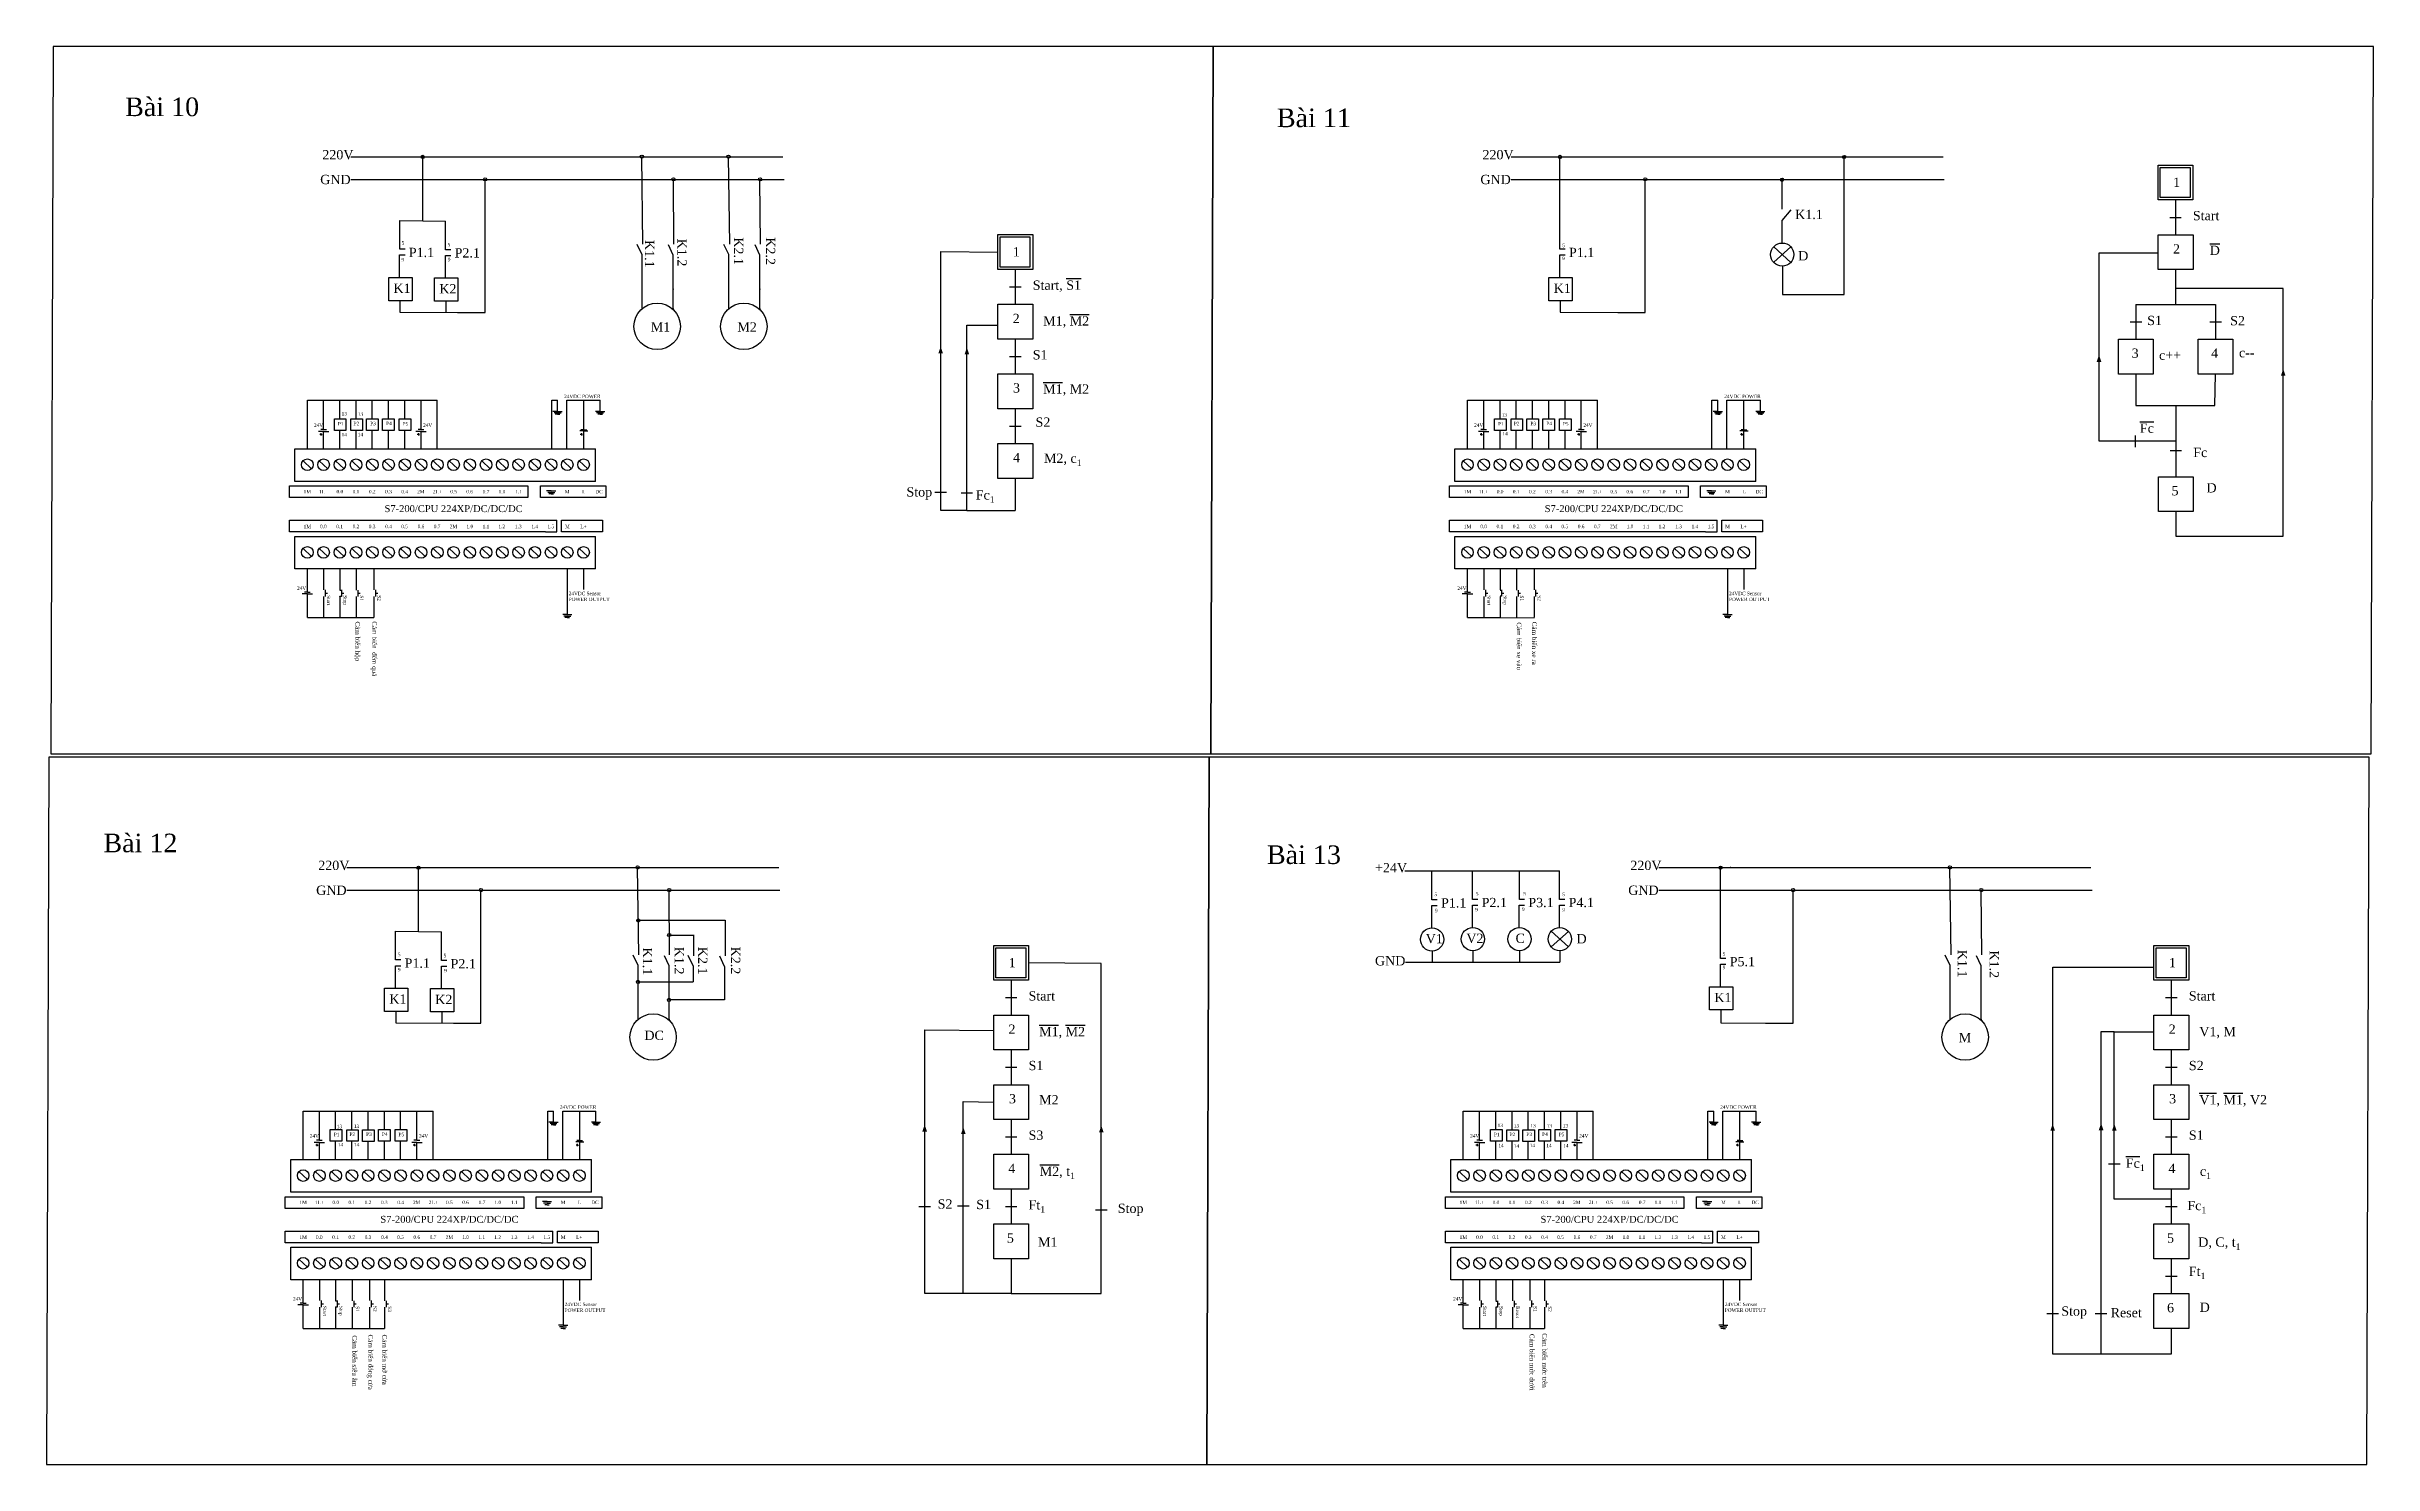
# Model space of a CAD drawing. Header units: inches. Extents: x -2563 to -558, y -1683 to -461.
import ezdxf

# ---------------------------------------------------------------- set-up
doc = ezdxf.new("R2010")
doc.units = ezdxf.units.IN
doc.header["$MEASUREMENT"] = 0
doc.layers.add('PDF_Geometry', color=7, linetype='Continuous')

msp = doc.modelspace()

# ---------------------------------------------------------------- linework, layer by layer
for p, q in [((-2300.3, -556.3), (-1928.2, -556.3)), ((-2048.6, -631.7), (-2049.6, -556.3)), ((-1973.9, -631.7), (-1975, -556.3)), ((-1300.6, -556.3), (-928.5, -556.3)), ((-1258.6, -611.3), (-1258.6, -556.3)), ((-1013.8, -675), (-1013.8, -556.3)), ((-2300.3, -575.8), (-1927, -575.8)), ((-2184.6, -690.5), (-2184.6, -575.8)), ((-2022.1, -631.5), (-2022.4, -576.2)), ((-1947.4, -631.5), (-1947.8, -576.2)), ((-1300.7, -575.8), (-927.4, -575.8)), ((-1185, -690.5), (-1185, -575.8)), ((-1067.1, -601.4), (-1067.1, -576.7)), ((-728.2, -593.5), (-728.2, -623.5)), ((-2258.2, -636), (-2258.2, -611.3)), ((-2258.2, -611.3), (-2218.7, -611.8)), ((-2218.7, -636.5), (-2218.7, -611.8)), ((-1258.6, -636), (-1258.6, -611.3)), ((-1067.2, -611.2), (-1059.3, -602)), ((-1067.1, -630.5), (-1067.1, -611.2)), ((-733.2, -608.5), (-723.2, -608.5)), ((-2258.3, -660.2), (-2258.3, -640.9)), ((-2258.3, -640.9), (-2253.6, -640.9)), ((-2253.6, -636), (-2258.2, -636)), ((-2218.8, -641.4), (-2214.1, -641.4)), ((-2214.1, -636.5), (-2218.7, -636.5)), ((-2218.7, -660.7), (-2218.7, -641.4)), ((-2049.4, -640.7), (-2053.5, -631.9)), ((-2049.4, -687.3), (-2049.4, -640.7)), ((-2022.5, -641.1), (-2026.6, -632.3)), ((-2022.5, -687.8), (-2022.5, -641.1)), ((-1974.7, -640.6), (-1978.9, -631.9)), ((-1974.7, -687.3), (-1974.7, -640.6)), ((-1947.8, -641.1), (-1951.9, -632.3)), ((-1947.8, -687.8), (-1947.8, -641.1)), ((-1792.1, -860.9), (-1792.1, -637.9)), ((-1792.1, -637.9), (-1742.8, -638.4)), ((-1258.7, -640.9), (-1254, -640.9)), ((-1254, -636), (-1258.6, -636)), ((-1258.6, -660.2), (-1258.6, -640.9)), ((-1074.4, -633.8), (-1059.5, -647.3)), ((-1059.5, -633.9), (-1074.4, -647.2)), ((-794.1, -801.4), (-794.1, -639.2)), ((-794.1, -639.2), (-743.1, -639.2)), ((-728.1, -623.5), (-728.1, -623.5)), ((-1727.8, -653.4), (-1727.8, -683.4)), ((-1066.9, -650.6), (-1066.9, -660.4)), ((-1066.9, -660.4), (-1066.9, -675)), ((-728.1, -653.5), (-728.1, -683.5)), ((-2258, -680.3), (-2258, -690.1)), ((-2218.5, -680.8), (-2218.5, -690.5)), ((-1732.8, -668.4), (-1722.8, -668.4)), ((-1258.4, -680.3), (-1258.4, -690.1)), ((-1066.9, -675), (-1013.8, -675)), ((-635.4, -669.7), (-728.1, -669.7)), ((-635.4, -883.1), (-635.4, -669.7)), ((-635.4, -669.7), (-635.4, -669.7)), ((-2258, -690.1), (-2208.4, -690.5)), ((-2208.4, -690.5), (-2184.6, -690.5)), ((-1769.6, -860.9), (-1769.6, -701.3)), ((-1769.6, -701.3), (-1742.8, -701.3)), ((-1727.8, -683.4), (-1727.8, -683.4)), ((-1258.4, -690.1), (-1208.8, -690.5)), ((-1208.8, -690.5), (-1185, -690.5)), ((-767.3, -698.5), (-757.3, -698.5)), ((-762.3, -683.5), (-693.7, -683.5)), ((-762.3, -683.5), (-762.3, -713.5)), ((-728.1, -683.5), (-728.1, -683.5)), ((-698.7, -698.5), (-688.7, -698.5)), ((-693.7, -683.5), (-693.7, -713.5)), ((-1727.8, -713.4), (-1727.8, -743.4)), ((-762.3, -713.5), (-762.3, -713.5)), ((-762.3, -713.5), (-762.3, -713.5)), ((-693.7, -713.5), (-693.7, -713.5)), ((-693.7, -713.5), (-693.7, -713.5)), ((-1732.8, -728.4), (-1722.8, -728.4)), ((-1727.8, -743.4), (-1727.8, -743.4)), ((-762.3, -743.5), (-762.3, -770.6)), ((-694.2, -770.6), (-693.7, -743.5)), ((-2337.8, -807.9), (-2337.8, -766.1)), ((-2337.8, -769.2), (-2337.8, -766.1)), ((-2337.8, -766.1), (-2225.8, -766.1)), ((-2323.8, -791.2), (-2323.8, -766.1)), ((-2309.8, -782), (-2309.8, -766.1)), ((-2295.8, -782.3), (-2295.8, -766.1)), ((-2281.8, -782.3), (-2281.8, -766.1)), ((-2267.8, -782), (-2267.8, -766.1)), ((-2253.8, -782), (-2253.8, -766.1)), ((-2239.8, -791.2), (-2239.8, -766.1)), ((-2225.8, -807.9), (-2225.8, -766.1)), ((-2127.2, -807.9), (-2127.2, -766.1)), ((-2127.2, -766.1), (-2122.2, -766.1)), ((-2122.2, -775.7), (-2126.2, -775.7)), ((-2122.2, -776.9), (-2125.2, -776.9)), ((-2122.2, -777.9), (-2124.2, -777.9)), ((-2122.2, -775.7), (-2122.2, -766.1)), ((-2122.2, -775.7), (-2118.2, -775.7)), ((-2122.2, -776.9), (-2119.2, -776.9)), ((-2122.2, -777.9), (-2120.2, -777.9)), ((-2114.3, -807.9), (-2114.3, -766.1)), ((-2114.3, -766.1), (-2085.6, -766.1)), ((-2099.6, -791.4), (-2099.6, -766.1)), ((-2085.6, -775.7), (-2089.6, -775.7)), ((-2085.6, -776.9), (-2088.6, -776.9)), ((-2085.6, -777.9), (-2087.6, -777.9)), ((-2085.6, -775.7), (-2085.6, -766.1)), ((-2085.6, -775.7), (-2081.6, -775.7)), ((-2085.6, -777.9), (-2085.6, -776.9)), ((-2085.6, -776.9), (-2082.6, -776.9)), ((-2085.6, -777.9), (-2083.6, -777.9)), ((-1727.8, -773.4), (-1727.8, -803.4)), ((-1338.2, -807.9), (-1338.2, -766.1)), ((-1338.2, -769.2), (-1338.2, -766.1)), ((-1338.2, -766.1), (-1226.2, -766.1)), ((-1324.2, -791.2), (-1324.2, -766.1)), ((-1310.2, -782), (-1310.2, -766.1)), ((-1296.2, -782.3), (-1296.2, -766.1)), ((-1282.2, -782.3), (-1282.2, -766.1)), ((-1268.2, -782), (-1268.2, -766.1)), ((-1254.2, -782), (-1254.2, -766.1)), ((-1240.2, -791.2), (-1240.2, -766.1)), ((-1226.2, -807.9), (-1226.2, -766.1)), ((-1127.6, -807.9), (-1127.6, -766.1)), ((-1127.6, -766.1), (-1122.5, -766.1)), ((-1122.5, -775.7), (-1126.5, -775.7)), ((-1122.5, -776.9), (-1125.5, -776.9)), ((-1122.5, -777.9), (-1124.5, -777.9)), ((-1122.5, -775.7), (-1122.5, -766.1)), ((-1122.5, -775.7), (-1118.5, -775.7)), ((-1122.5, -776.9), (-1119.5, -776.9)), ((-1122.5, -777.9), (-1120.5, -777.9)), ((-1114.7, -807.9), (-1114.7, -766.1)), ((-1114.7, -766.1), (-1085.9, -766.1)), ((-1100, -791.4), (-1100, -766.1)), ((-1085.9, -775.7), (-1089.9, -775.7)), ((-1085.9, -776.9), (-1088.9, -776.9)), ((-1085.9, -777.9), (-1087.9, -777.9)), ((-1085.9, -775.7), (-1085.9, -766.1)), ((-1085.9, -775.7), (-1081.9, -775.7)), ((-1085.9, -777.9), (-1085.9, -776.9)), ((-1085.9, -776.9), (-1082.9, -776.9)), ((-1085.9, -777.9), (-1083.9, -777.9)), ((-762.3, -770.6), (-694.2, -770.6)), ((-727.9, -770.6), (-727.9, -832)), ((-2323.8, -793.1), (-2328.3, -793.1)), ((-2326.1, -795.5), (-2327.1, -795.5)), ((-2323.8, -791.2), (-2326.3, -791.2)), ((-2326.1, -794.5), (-2326.1, -796.5)), ((-2326.1, -795.5), (-2325.1, -795.5)), ((-2323.8, -791.2), (-2321.3, -791.2)), ((-2323.8, -807.9), (-2323.8, -793.1)), ((-2323.8, -793.1), (-2319.3, -793.1)), ((-2309.8, -807.9), (-2309.8, -792)), ((-2295.8, -807.9), (-2295.8, -792.2)), ((-2281.8, -807.9), (-2281.8, -792.2)), ((-2267.8, -807.9), (-2267.8, -792)), ((-2253.8, -807.9), (-2253.8, -792)), ((-2239.8, -793.1), (-2244.3, -793.1)), ((-2242.1, -795.5), (-2243.1, -795.5)), ((-2239.8, -791.2), (-2242.3, -791.2)), ((-2242.1, -794.5), (-2242.1, -796.5)), ((-2242.1, -795.5), (-2241.1, -795.5)), ((-2239.8, -791.2), (-2237.3, -791.2)), ((-2239.8, -807.9), (-2239.8, -793.1)), ((-2239.8, -793.1), (-2235.3, -793.1)), ((-2099.6, -792.5), (-2103.1, -792.5)), ((-2101.7, -795.5), (-2102.7, -795.5)), ((-2099.6, -791.4), (-2102.1, -791.4)), ((-2101.7, -794.5), (-2101.7, -796.5)), ((-2101.7, -795.5), (-2100.7, -795.5)), ((-2099.6, -791.4), (-2097.1, -791.4)), ((-2099.6, -807.9), (-2099.6, -792.5)), ((-2099.6, -792.5), (-2096.1, -792.5)), ((-1732.8, -788.4), (-1722.8, -788.4)), ((-1324.2, -793.1), (-1328.7, -793.1)), ((-1326.4, -795.5), (-1327.4, -795.5)), ((-1324.2, -791.2), (-1326.7, -791.2)), ((-1326.4, -794.5), (-1326.4, -796.5)), ((-1326.4, -795.5), (-1325.4, -795.5)), ((-1324.2, -791.2), (-1321.7, -791.2)), ((-1324.2, -807.9), (-1324.2, -793.1)), ((-1324.2, -793.1), (-1319.7, -793.1)), ((-1310.2, -807.9), (-1310.2, -792)), ((-1296.2, -807.9), (-1296.2, -792.2)), ((-1282.2, -807.9), (-1282.2, -792.2)), ((-1268.2, -807.9), (-1268.2, -792)), ((-1254.2, -807.9), (-1254.2, -792)), ((-1240.2, -793.1), (-1244.7, -793.1)), ((-1242.4, -795.5), (-1243.4, -795.5)), ((-1240.2, -791.2), (-1242.7, -791.2)), ((-1242.4, -794.5), (-1242.4, -796.5)), ((-1242.4, -795.5), (-1241.4, -795.5)), ((-1240.2, -791.2), (-1237.7, -791.2)), ((-1240.2, -807.9), (-1240.2, -793.1)), ((-1240.2, -793.1), (-1235.7, -793.1)), ((-1100, -792.5), (-1103.5, -792.5)), ((-1102, -795.5), (-1103, -795.5)), ((-1100, -791.4), (-1102.5, -791.4)), ((-1102, -794.5), (-1102, -796.5)), ((-1102, -795.5), (-1101, -795.5)), ((-1100, -791.4), (-1097.5, -791.4)), ((-1100, -807.9), (-1100, -792.5)), ((-1100, -792.5), (-1096.5, -792.5)), ((-727.9, -801.4), (-794.1, -801.4)), ((-763, -796.4), (-763, -806.4)), ((-2348.6, -835.9), (-2348.6, -807.9)), ((-2341.5, -818.2), (-2334.2, -825)), ((-2327.5, -818.2), (-2320.2, -825)), ((-2313.5, -818.2), (-2306.2, -825)), ((-2299.5, -818.2), (-2292.2, -825)), ((-2285.5, -818.2), (-2278.2, -825)), ((-2271.5, -818.2), (-2264.2, -825)), ((-2257.5, -818.2), (-2250.2, -825)), ((-2243.5, -818.2), (-2236.2, -825)), ((-2229.5, -818.2), (-2222.2, -825)), ((-2215.5, -818.2), (-2208.2, -825)), ((-2201.5, -818.2), (-2194.2, -825)), ((-2187.5, -818.2), (-2180.2, -825)), ((-2173.5, -818.2), (-2166.2, -825)), ((-2159.5, -818.2), (-2152.2, -825)), ((-2145.5, -818.2), (-2138.2, -825)), ((-2131.5, -818.2), (-2124.2, -825)), ((-2117.5, -818.2), (-2110.2, -825)), ((-2103.5, -818.2), (-2096.2, -825)), ((-2089.5, -835.9), (-2089.5, -807.9)), ((-1727.8, -803.4), (-1727.8, -803.4)), ((-1349, -835.9), (-1349, -807.9)), ((-1341.9, -818.2), (-1334.5, -825)), ((-1327.9, -818.2), (-1320.5, -825)), ((-1313.9, -818.2), (-1306.5, -825)), ((-1299.9, -818.2), (-1292.5, -825)), ((-1285.9, -818.2), (-1278.5, -825)), ((-1271.9, -818.2), (-1264.5, -825)), ((-1257.9, -818.2), (-1250.5, -825)), ((-1243.9, -818.2), (-1236.5, -825)), ((-1229.9, -818.2), (-1222.5, -825)), ((-1215.9, -818.2), (-1208.5, -825)), ((-1201.9, -818.2), (-1194.5, -825)), ((-1187.9, -818.2), (-1180.5, -825)), ((-1173.9, -818.2), (-1166.5, -825)), ((-1159.9, -818.2), (-1152.5, -825)), ((-1145.9, -818.2), (-1138.5, -825)), ((-1131.9, -818.2), (-1124.5, -825)), ((-1117.9, -818.2), (-1110.5, -825)), ((-1103.9, -818.2), (-1096.5, -825)), ((-1089.9, -835.9), (-1089.9, -807.9)), ((-732.9, -809.4), (-722.9, -809.4)), ((-2353.3, -849.9), (-2353.3, -839.9)), ((-1727.8, -833.4), (-1727.8, -860.9)), ((-1353.6, -849.9), (-1353.6, -839.9)), ((-727.9, -832), (-727.9, -832)), ((-727.9, -832), (-727.9, -832)), ((-2127.7, -844.1), (-2131.7, -844.1)), ((-2127.7, -845.6), (-2130.7, -845.6)), ((-2127.7, -846.8), (-2129.7, -846.8)), ((-2127.7, -844.1), (-2123.7, -844.1)), ((-2127.7, -845.6), (-2124.7, -845.6)), ((-2127.7, -846.8), (-2125.7, -846.8)), ((-1797.1, -845.3), (-1787.1, -845.3)), ((-1769.6, -860.9), (-1792.1, -860.9)), ((-1774.6, -845.7), (-1764.6, -845.7)), ((-1769.6, -860.9), (-1727.8, -860.9)), ((-1128.1, -844.1), (-1132.1, -844.1)), ((-1128.1, -845.6), (-1131.1, -845.6)), ((-1128.1, -846.8), (-1130.1, -846.8)), ((-1128.1, -844.1), (-1124.1, -844.1)), ((-1128.1, -845.6), (-1125.1, -845.6)), ((-1128.1, -846.8), (-1126.1, -846.8)), ((-727.9, -862), (-727.9, -883.1)), ((-2132.7, -869.4), (-2122.8, -869.4)), ((-2132.7, -879.4), (-2122.8, -879.4)), ((-2122.8, -879.4), (-2122.8, -869.4)), ((-1133.1, -869.4), (-1123.2, -869.4)), ((-1133.1, -879.4), (-1123.2, -879.4)), ((-1123.2, -879.4), (-1123.2, -869.4)), ((-2348.6, -911.4), (-2348.6, -883.4)), ((-2348.6, -883.4), (-2089.5, -883.4)), ((-2341.5, -893.7), (-2334.2, -900.5)), ((-2327.5, -893.7), (-2320.2, -900.5)), ((-2313.5, -893.7), (-2306.2, -900.5)), ((-2299.5, -893.7), (-2292.2, -900.5)), ((-2285.5, -893.7), (-2278.2, -900.5)), ((-2271.5, -893.7), (-2264.2, -900.5)), ((-2257.5, -893.7), (-2250.2, -900.5)), ((-2243.5, -893.7), (-2236.2, -900.5)), ((-2229.5, -893.7), (-2222.2, -900.5)), ((-2215.5, -893.7), (-2208.2, -900.5)), ((-2201.5, -893.7), (-2194.2, -900.5)), ((-2187.5, -893.7), (-2180.2, -900.5)), ((-2173.5, -893.7), (-2166.2, -900.5)), ((-2159.5, -893.7), (-2152.2, -900.5)), ((-2145.5, -893.7), (-2138.2, -900.5)), ((-2131.5, -893.7), (-2124.2, -900.5)), ((-2117.5, -893.7), (-2110.2, -900.5)), ((-2103.5, -893.7), (-2096.2, -900.5)), ((-2089.5, -911.4), (-2089.5, -883.4)), ((-1349, -911.4), (-1349, -883.4)), ((-1349, -883.4), (-1089.9, -883.4)), ((-1341.9, -893.7), (-1334.5, -900.5)), ((-1327.9, -893.7), (-1320.5, -900.5)), ((-1313.9, -893.7), (-1306.5, -900.5)), ((-1299.9, -893.7), (-1292.5, -900.5)), ((-1285.9, -893.7), (-1278.5, -900.5)), ((-1271.9, -893.7), (-1264.5, -900.5)), ((-1257.9, -893.7), (-1250.5, -900.5)), ((-1243.9, -893.7), (-1236.5, -900.5)), ((-1229.9, -893.7), (-1222.5, -900.5)), ((-1215.9, -893.7), (-1208.5, -900.5)), ((-1201.9, -893.7), (-1194.5, -900.5)), ((-1187.9, -893.7), (-1180.5, -900.5)), ((-1173.9, -893.7), (-1166.5, -900.5)), ((-1159.9, -893.7), (-1152.5, -900.5)), ((-1145.9, -893.7), (-1138.5, -900.5)), ((-1131.9, -893.7), (-1124.5, -900.5)), ((-1117.9, -893.7), (-1110.5, -900.5)), ((-1103.9, -893.7), (-1096.5, -900.5)), ((-1089.9, -911.4), (-1089.9, -883.4)), ((-727.9, -883.1), (-635.4, -883.1)), ((-2337.8, -931.5), (-2337.8, -911.4)), ((-2323.8, -911.4), (-2323.8, -929.4)), ((-2309.8, -911.4), (-2309.8, -929.4)), ((-2295.6, -911.6), (-2295.6, -929.5)), ((-2280.5, -911.4), (-2280.5, -929.4)), ((-2113.8, -911.4), (-2113.8, -950.6)), ((-2099.8, -911.4), (-2099.8, -929.2)), ((-1338.2, -931.5), (-1338.2, -911.4)), ((-1324.2, -911.4), (-1324.2, -929.4)), ((-1310.2, -911.4), (-1310.2, -929.4)), ((-1296, -911.6), (-1296, -929.5)), ((-1280.9, -911.4), (-1280.9, -929.4)), ((-1114.2, -911.4), (-1114.2, -950.6)), ((-1100.2, -911.4), (-1100.2, -929.2)), ((-2337.8, -932.9), (-2342.3, -932.9)), ((-2337.8, -931.5), (-2340.3, -931.5)), ((-2337.8, -931.5), (-2335.3, -931.5)), ((-2337.8, -953.3), (-2337.8, -932.9)), ((-2337.8, -932.9), (-2333.3, -932.9)), ((-2323.8, -935), (-2323.8, -953.3)), ((-2322.3, -929.4), (-2322.3, -935)), ((-2322.3, -932.2), (-2320.3, -932.2)), ((-2309.8, -929.4), (-2309.8, -929.7)), ((-2309.8, -929.7), (-2308.4, -929.7)), ((-2309.8, -935), (-2309.8, -934.7)), ((-2309.8, -934.7), (-2308.4, -934.7)), ((-2309.8, -934.8), (-2309.8, -934.8)), ((-2309.8, -935), (-2309.8, -953.3)), ((-2308.4, -929.4), (-2308.4, -935)), ((-2308.4, -932.2), (-2306.4, -932.2)), ((-2295.6, -935.1), (-2295.6, -953.4)), ((-2294.2, -929.5), (-2294.2, -935.1)), ((-2294.2, -932.3), (-2292.2, -932.3)), ((-2280.5, -935), (-2280.5, -953.3)), ((-2279.1, -929.4), (-2279.1, -935)), ((-2279.1, -932.2), (-2277.1, -932.2)), ((-1338.2, -932.9), (-1342.7, -932.9)), ((-1338.2, -931.5), (-1340.7, -931.5)), ((-1338.2, -931.5), (-1335.7, -931.5)), ((-1338.2, -953.3), (-1338.2, -932.9)), ((-1338.2, -932.9), (-1333.7, -932.9)), ((-1324.2, -935), (-1324.2, -953.3)), ((-1322.7, -929.4), (-1322.7, -935)), ((-1322.7, -932.2), (-1320.7, -932.2)), ((-1310.2, -929.7), (-1308.8, -929.7)), ((-1310.2, -934.6), (-1308.8, -934.6)), ((-1310.2, -935), (-1310.2, -953.3)), ((-1308.8, -929.3), (-1308.8, -934.9)), ((-1308.8, -932.1), (-1306.8, -932.1)), ((-1296, -935.1), (-1296, -953.4)), ((-1294.5, -929.5), (-1294.5, -935.1)), ((-1294.5, -932.3), (-1292.5, -932.3)), ((-1280.9, -935), (-1280.9, -953.3)), ((-1279.5, -929.4), (-1279.5, -935)), ((-1279.5, -932.2), (-1277.5, -932.2)), ((-2337.8, -953.3), (-2309.8, -953.3)), ((-2309.8, -953.3), (-2280.5, -953.3)), ((-2113.8, -950.6), (-2117.8, -950.6)), ((-2113.8, -952.1), (-2116.8, -952.1)), ((-2113.8, -953.3), (-2115.8, -953.3)), ((-2113.8, -950.6), (-2109.8, -950.6)), ((-2113.8, -952.1), (-2110.8, -952.1)), ((-2113.8, -953.3), (-2111.8, -953.3)), ((-1338.2, -953.3), (-1310.2, -953.3)), ((-1310.2, -953.3), (-1280.9, -953.4)), ((-1114.2, -950.6), (-1118.2, -950.6)), ((-1114.2, -952.1), (-1117.2, -952.1)), ((-1114.2, -953.3), (-1116.2, -953.3)), ((-1114.2, -950.6), (-1110.2, -950.6)), ((-1114.2, -952.1), (-1111.2, -952.1)), ((-1114.2, -953.3), (-1112.2, -953.3)), ((-2303.8, -1168.5), (-1931.7, -1168.5)), ((-2052.1, -1243.9), (-2053.2, -1168.5)), ((-1392.1, -1171.4), (-1258.9, -1171.3)), ((-1368.8, -1196.3), (-1368.8, -1171.6)), ((-1333.8, -1196), (-1333.8, -1171.3)), ((-1293.5, -1196), (-1293.5, -1171.3)), ((-1258.9, -1196), (-1258.9, -1171.3)), ((-1173.3, -1168.5), (-801.2, -1168.5)), ((-1120.1, -1222.2), (-1120.1, -1168.5)), ((-921.6, -1243.9), (-922.7, -1168.5)), ((-2303.9, -1188), (-1930.6, -1188)), ((-2188.2, -1302.7), (-2188.2, -1188)), ((-2025.7, -1243.8), (-2026, -1188.4)), ((-1368.9, -1220.5), (-1368.9, -1201.2)), ((-1368.9, -1201.2), (-1364.2, -1201.2)), ((-1364.2, -1196.3), (-1368.8, -1196.3)), ((-1329.2, -1196), (-1333.8, -1196)), ((-1333.8, -1220.2), (-1333.8, -1200.9)), ((-1333.8, -1200.9), (-1329.2, -1200.9)), ((-1293.6, -1220.2), (-1293.6, -1200.9)), ((-1293.6, -1200.9), (-1289, -1200.9)), ((-1289, -1196), (-1293.5, -1196)), ((-1259, -1200.9), (-1254.3, -1200.9)), ((-1254.3, -1196), (-1258.9, -1196)), ((-1258.9, -1220.2), (-1258.9, -1200.9)), ((-1173.4, -1188), (-800.1, -1188)), ((-1057.7, -1302.7), (-1057.7, -1188)), ((-895.2, -1243.8), (-895.5, -1188.4)), ((-2052.5, -1214), (-1977.8, -1214)), ((-1977.8, -1214), (-1977.8, -1244.6)), ((-1120.1, -1246.9), (-1120.1, -1222.2)), ((-2261.8, -1248.2), (-2261.8, -1223.5)), ((-2261.8, -1223.5), (-2222.2, -1224)), ((-2222.2, -1248.7), (-2222.2, -1224)), ((-2025.8, -1226.7), (-2005, -1226.9)), ((-2005, -1226.6), (-2005, -1244.7)), ((-1368.6, -1240.6), (-1368.6, -1250.4)), ((-1333.6, -1240.3), (-1333.6, -1250.1)), ((-1293.3, -1240.3), (-1293.3, -1250.1)), ((-1266.2, -1223.5), (-1251.3, -1237)), ((-1251.3, -1223.6), (-1266.2, -1236.9)), ((-1258.7, -1240.3), (-1258.7, -1250.1)), ((-2261.9, -1253.1), (-2257.2, -1253.1)), ((-2257.2, -1248.2), (-2261.8, -1248.2)), ((-2261.8, -1272.4), (-2261.8, -1253.1)), ((-2222.3, -1272.9), (-2222.3, -1253.6)), ((-2222.3, -1253.6), (-2217.6, -1253.6)), ((-2217.6, -1248.7), (-2222.2, -1248.7)), ((-2052.9, -1252.9), (-2057.1, -1244.1)), ((-2052.9, -1299.5), (-2052.9, -1252.9)), ((-2026, -1253.3), (-2030.2, -1244.5)), ((-2026, -1300), (-2026, -1253.3)), ((-2005.5, -1253.2), (-2009.6, -1244.4)), ((-2005.5, -1253.2), (-2005.5, -1266.9)), ((-1978.3, -1253.7), (-1982.5, -1244.9)), ((-1978.3, -1253.7), (-1978.3, -1282.6)), ((-1653.7, -1251.2), (-1716.4, -1250.6)), ((-1653.7, -1535.6), (-1653.7, -1251.2)), ((-1391.5, -1250.1), (-1258.7, -1250.1)), ((-1120.2, -1271.1), (-1120.2, -1251.8)), ((-1120.2, -1251.8), (-1115.5, -1251.8)), ((-1115.5, -1246.9), (-1120.1, -1246.9)), ((-922.4, -1252.9), (-926.6, -1244.1)), ((-922.4, -1299.5), (-922.4, -1252.9)), ((-895.5, -1253.3), (-899.7, -1244.5)), ((-895.5, -1300), (-895.5, -1253.3)), ((-834, -1587.6), (-834, -1254.5)), ((-834, -1254.5), (-746.8, -1254.5)), ((-2005.5, -1267.2), (-2052.9, -1267.2)), ((-1978.3, -1282.6), (-2026, -1282.6)), ((-1736.4, -1280.6), (-1726.4, -1280.6)), ((-1731.4, -1265.6), (-1731.4, -1295.6)), ((-736.8, -1280.6), (-726.8, -1280.6)), ((-731.8, -1265.6), (-731.8, -1295.6)), ((-2261.6, -1292.5), (-2261.6, -1302.3)), ((-2261.6, -1302.3), (-2212, -1302.7)), ((-2222, -1293), (-2222, -1302.7)), ((-2212, -1302.7), (-2188.2, -1302.7)), ((-1731.4, -1295.6), (-1731.4, -1295.6)), ((-1119.9, -1291.2), (-1119.9, -1302.4)), ((-1119.9, -1302.4), (-1081.5, -1302.7)), ((-1081.5, -1302.7), (-1057.7, -1302.7)), ((-731.8, -1295.6), (-731.8, -1295.6)), ((-1805.9, -1535.6), (-1805.9, -1308.4)), ((-1805.9, -1308.4), (-1746.4, -1308.9)), ((-792.3, -1587.6), (-792.3, -1309.9)), ((-792.3, -1309.9), (-780.9, -1309.9)), ((-780.9, -1318), (-780.9, -1310.1)), ((-780.9, -1310.1), (-746.8, -1310.1)), ((-780.9, -1454.3), (-780.9, -1318)), ((-1736.4, -1340.6), (-1726.4, -1340.6)), ((-1731.4, -1325.6), (-1731.4, -1355.6)), ((-736.8, -1340.6), (-726.8, -1340.6)), ((-731.8, -1325.6), (-731.8, -1355.6)), ((-1731.4, -1355.6), (-1731.4, -1355.6)), ((-731.8, -1355.6), (-731.8, -1355.6)), ((-2341.4, -1420.2), (-2341.4, -1378.3)), ((-2341.4, -1381.4), (-2341.4, -1378.3)), ((-2341.4, -1378.3), (-2229.4, -1378.3)), ((-2327.4, -1403.4), (-2327.4, -1378.3)), ((-2313.4, -1394.2), (-2313.4, -1378.3)), ((-2299.4, -1394.5), (-2299.4, -1378.3)), ((-2285.4, -1394.5), (-2285.4, -1378.3)), ((-2271.4, -1394.2), (-2271.4, -1378.3)), ((-2257.4, -1394.2), (-2257.4, -1378.3)), ((-2243.4, -1403.4), (-2243.4, -1378.3)), ((-2229.4, -1420.2), (-2229.4, -1378.3)), ((-2130.7, -1420.2), (-2130.7, -1378.3)), ((-2130.7, -1378.3), (-2125.7, -1378.3)), ((-2125.7, -1387.9), (-2125.7, -1378.3)), ((-2117.8, -1420.2), (-2117.8, -1378.3)), ((-2117.8, -1378.3), (-2089.1, -1378.3)), ((-2103.1, -1403.6), (-2103.1, -1378.3)), ((-2089.1, -1387.9), (-2089.1, -1378.3)), ((-1772.6, -1535.6), (-1772.6, -1370.1)), ((-1772.6, -1370.1), (-1746.4, -1370.6)), ((-1341.8, -1420.2), (-1341.8, -1378.3)), ((-1341.8, -1381.4), (-1341.8, -1378.3)), ((-1341.8, -1378.3), (-1229.8, -1378.3)), ((-1327.8, -1403.4), (-1327.8, -1378.3)), ((-1313.8, -1394.2), (-1313.8, -1378.3)), ((-1299.8, -1394.5), (-1299.8, -1378.3)), ((-1285.8, -1394.5), (-1285.8, -1378.3)), ((-1271.8, -1394.2), (-1271.8, -1378.3)), ((-1257.8, -1394.2), (-1257.8, -1378.3)), ((-1243.8, -1403.4), (-1243.8, -1378.3)), ((-1229.8, -1420.2), (-1229.8, -1378.3)), ((-1131.1, -1420.2), (-1131.1, -1378.3)), ((-1131.1, -1378.3), (-1126.1, -1378.3)), ((-1126.1, -1387.9), (-1126.1, -1378.3)), ((-1118.2, -1420.2), (-1118.2, -1378.3)), ((-1118.2, -1378.3), (-1089.5, -1378.3)), ((-1103.5, -1403.6), (-1103.5, -1378.3)), ((-1089.5, -1387.9), (-1089.5, -1378.3)), ((-2327.4, -1403.4), (-2329.9, -1403.4)), ((-2327.4, -1403.4), (-2324.9, -1403.4)), ((-2243.4, -1403.4), (-2245.9, -1403.4)), ((-2243.4, -1403.4), (-2240.9, -1403.4)), ((-2125.7, -1387.9), (-2129.7, -1387.9)), ((-2125.7, -1389.1), (-2128.7, -1389.1)), ((-2125.7, -1390.2), (-2127.7, -1390.2)), ((-2125.7, -1387.9), (-2121.7, -1387.9)), ((-2125.7, -1389.1), (-2122.7, -1389.1)), ((-2125.7, -1390.2), (-2123.7, -1390.2)), ((-2089.1, -1387.9), (-2093.1, -1387.9)), ((-2089.1, -1389.1), (-2092.1, -1389.1)), ((-2089.1, -1390.2), (-2091.1, -1390.2)), ((-2089.1, -1387.9), (-2085.1, -1387.9)), ((-2089.1, -1390.2), (-2089.1, -1389.1)), ((-2089.1, -1389.1), (-2086.1, -1389.1)), ((-2089.1, -1390.2), (-2087.1, -1390.2)), ((-1736.4, -1400.6), (-1726.4, -1400.6)), ((-1731.4, -1385.6), (-1731.4, -1415.6)), ((-1327.8, -1403.4), (-1330.3, -1403.4)), ((-1327.8, -1403.4), (-1325.3, -1403.4)), ((-1243.8, -1403.4), (-1246.3, -1403.4)), ((-1243.8, -1403.4), (-1241.3, -1403.4)), ((-1126.1, -1387.9), (-1130.1, -1387.9)), ((-1126.1, -1389.1), (-1129.1, -1389.1)), ((-1126.1, -1390.2), (-1128.1, -1390.2)), ((-1126.1, -1387.9), (-1122.1, -1387.9)), ((-1126.1, -1389.1), (-1123.1, -1389.1)), ((-1126.1, -1390.2), (-1124.1, -1390.2)), ((-1089.5, -1387.9), (-1093.5, -1387.9)), ((-1089.5, -1389.1), (-1092.5, -1389.1)), ((-1089.5, -1390.2), (-1091.5, -1390.2)), ((-1089.5, -1387.9), (-1085.5, -1387.9)), ((-1089.5, -1390.2), (-1089.5, -1389.1)), ((-1089.5, -1389.1), (-1086.5, -1389.1)), ((-1089.5, -1390.2), (-1087.5, -1390.2)), ((-736.8, -1400.6), (-726.8, -1400.6)), ((-731.8, -1385.6), (-731.8, -1415.6)), ((-2352.1, -1448.2), (-2352.1, -1420.2)), ((-2327.4, -1405.3), (-2331.9, -1405.3)), ((-2329.6, -1407.7), (-2330.6, -1407.7)), ((-2329.6, -1406.7), (-2329.6, -1408.7)), ((-2329.6, -1407.7), (-2328.6, -1407.7)), ((-2327.4, -1420.2), (-2327.4, -1405.3)), ((-2327.4, -1405.3), (-2322.9, -1405.3)), ((-2313.4, -1420.2), (-2313.4, -1404.2)), ((-2299.4, -1420.2), (-2299.4, -1404.5)), ((-2285.4, -1420.2), (-2285.4, -1404.5)), ((-2271.4, -1420.2), (-2271.4, -1404.2)), ((-2257.4, -1420.2), (-2257.4, -1404.2)), ((-2243.4, -1405.3), (-2247.9, -1405.3)), ((-2245.6, -1407.7), (-2246.6, -1407.7)), ((-2245.6, -1406.7), (-2245.6, -1408.7)), ((-2245.6, -1407.7), (-2244.6, -1407.7)), ((-2243.4, -1420.2), (-2243.4, -1405.3)), ((-2243.4, -1405.3), (-2238.9, -1405.3)), ((-2103.1, -1404.7), (-2106.6, -1404.7)), ((-2105.2, -1407.7), (-2106.2, -1407.7)), ((-2103.1, -1403.6), (-2105.6, -1403.6)), ((-2105.2, -1406.7), (-2105.2, -1408.7)), ((-2105.2, -1407.7), (-2104.2, -1407.7)), ((-2103.1, -1403.6), (-2100.6, -1403.6)), ((-2103.1, -1420.2), (-2103.1, -1404.7)), ((-2103.1, -1404.7), (-2099.6, -1404.7)), ((-2093, -1448.2), (-2093, -1420.2)), ((-1731.4, -1415.6), (-1731.4, -1415.6)), ((-1352.5, -1448.2), (-1352.5, -1420.2)), ((-1327.8, -1405.3), (-1332.3, -1405.3)), ((-1330, -1407.7), (-1331, -1407.7)), ((-1330, -1406.7), (-1330, -1408.7)), ((-1330, -1407.7), (-1329, -1407.7)), ((-1327.8, -1420.2), (-1327.8, -1405.3)), ((-1327.8, -1405.3), (-1323.3, -1405.3)), ((-1313.8, -1420.2), (-1313.8, -1404.2)), ((-1299.8, -1420.2), (-1299.8, -1404.5)), ((-1285.8, -1420.2), (-1285.8, -1404.5)), ((-1271.8, -1420.2), (-1271.8, -1404.2)), ((-1257.8, -1420.2), (-1257.8, -1404.2)), ((-1243.8, -1405.3), (-1248.3, -1405.3)), ((-1246, -1407.7), (-1247, -1407.7)), ((-1246, -1406.7), (-1246, -1408.7)), ((-1246, -1407.7), (-1245, -1407.7)), ((-1243.8, -1420.2), (-1243.8, -1405.3)), ((-1243.8, -1405.3), (-1239.3, -1405.3)), ((-1103.5, -1404.7), (-1107, -1404.7)), ((-1105.6, -1407.7), (-1106.6, -1407.7)), ((-1103.5, -1403.6), (-1106, -1403.6)), ((-1105.6, -1406.7), (-1105.6, -1408.7)), ((-1105.6, -1407.7), (-1104.6, -1407.7)), ((-1103.5, -1403.6), (-1101, -1403.6)), ((-1103.5, -1420.2), (-1103.5, -1404.7)), ((-1103.5, -1404.7), (-1100, -1404.7)), ((-1093.4, -1448.2), (-1093.4, -1420.2)), ((-731.8, -1415.6), (-731.8, -1415.6)), ((-2345.1, -1430.5), (-2337.7, -1437.3)), ((-2331.1, -1430.5), (-2323.7, -1437.3)), ((-2317.1, -1430.5), (-2309.7, -1437.3)), ((-2303.1, -1430.5), (-2295.7, -1437.3)), ((-2289.1, -1430.5), (-2281.7, -1437.3)), ((-2275.1, -1430.5), (-2267.7, -1437.3)), ((-2261.1, -1430.5), (-2253.7, -1437.3)), ((-2247.1, -1430.5), (-2239.7, -1437.3)), ((-2233.1, -1430.5), (-2225.7, -1437.3)), ((-2219.1, -1430.5), (-2211.7, -1437.3)), ((-2205.1, -1430.5), (-2197.7, -1437.3)), ((-2191.1, -1430.5), (-2183.7, -1437.3)), ((-2177.1, -1430.5), (-2169.7, -1437.3)), ((-2163.1, -1430.5), (-2155.7, -1437.3)), ((-2149.1, -1430.5), (-2141.7, -1437.3)), ((-2135.1, -1430.5), (-2127.7, -1437.3)), ((-2121.1, -1430.5), (-2113.7, -1437.3)), ((-2107.1, -1430.5), (-2099.7, -1437.3)), ((-1345.4, -1430.5), (-1338.1, -1437.3)), ((-1331.4, -1430.5), (-1324.1, -1437.3)), ((-1317.4, -1430.5), (-1310.1, -1437.3)), ((-1303.4, -1430.5), (-1296.1, -1437.3)), ((-1289.4, -1430.5), (-1282.1, -1437.3)), ((-1275.4, -1430.5), (-1268.1, -1437.3)), ((-1261.4, -1430.5), (-1254.1, -1437.3)), ((-1247.4, -1430.5), (-1240.1, -1437.3)), ((-1233.4, -1430.5), (-1226.1, -1437.3)), ((-1219.4, -1430.5), (-1212.1, -1437.3)), ((-1205.4, -1430.5), (-1198.1, -1437.3)), ((-1191.4, -1430.5), (-1184.1, -1437.3)), ((-1177.4, -1430.5), (-1170.1, -1437.3)), ((-1163.4, -1430.5), (-1156.1, -1437.3)), ((-1149.4, -1430.5), (-1142.1, -1437.3)), ((-1135.4, -1430.5), (-1128.1, -1437.3)), ((-1121.4, -1430.5), (-1114.1, -1437.3)), ((-1107.4, -1430.5), (-1100.1, -1437.3)), ((-785.9, -1423.9), (-775.9, -1423.9)), ((-2356.8, -1462.2), (-2356.8, -1452.2)), ((-2131.3, -1456.3), (-2135.3, -1456.3)), ((-2131.3, -1457.8), (-2134.3, -1457.8)), ((-2131.3, -1459), (-2133.3, -1459)), ((-2131.3, -1456.3), (-2127.3, -1456.3)), ((-2131.3, -1457.8), (-2128.3, -1457.8)), ((-2131.3, -1459), (-2129.3, -1459)), ((-1810.9, -1460.5), (-1800.9, -1460.5)), ((-1777.6, -1460.1), (-1767.6, -1460.1)), ((-1736.4, -1460.6), (-1726.4, -1460.6)), ((-1731.4, -1445.6), (-1731.4, -1475.6)), ((-1658.7, -1463.4), (-1648.7, -1463.4)), ((-1357.2, -1462.2), (-1357.2, -1452.2)), ((-1131.7, -1456.3), (-1135.7, -1456.3)), ((-1131.7, -1457.8), (-1134.7, -1457.8)), ((-1131.7, -1459), (-1133.7, -1459)), ((-1131.7, -1456.3), (-1127.7, -1456.3)), ((-1131.7, -1457.8), (-1128.7, -1457.8)), ((-1131.7, -1459), (-1129.7, -1459)), ((-731.8, -1454.3), (-780.9, -1454.3)), ((-736.8, -1460.6), (-726.8, -1460.6)), ((-731.8, -1445.6), (-731.8, -1475.6)), ((-2136.3, -1481.7), (-2126.4, -1481.7)), ((-2126.4, -1491.7), (-2126.4, -1481.7)), ((-1731.4, -1475.6), (-1731.4, -1475.6)), ((-1136.7, -1481.7), (-1126.8, -1481.7)), ((-1126.8, -1491.7), (-1126.8, -1481.7)), ((-731.8, -1475.6), (-731.8, -1475.6)), ((-2352.1, -1523.7), (-2352.1, -1495.7)), ((-2352.1, -1495.7), (-2093, -1495.7)), ((-2136.3, -1491.7), (-2126.4, -1491.7)), ((-2093, -1523.7), (-2093, -1495.7)), ((-1352.5, -1523.7), (-1352.5, -1495.7)), ((-1352.5, -1495.7), (-1093.4, -1495.7)), ((-1136.7, -1491.7), (-1126.8, -1491.7)), ((-1093.4, -1523.7), (-1093.4, -1495.7)), ((-2345.1, -1506), (-2337.7, -1512.8)), ((-2341.4, -1543.8), (-2341.4, -1523.7)), ((-2331.1, -1506), (-2323.7, -1512.8)), ((-2327.4, -1523.7), (-2327.4, -1541.6)), ((-2317.1, -1506), (-2309.7, -1512.8)), ((-2313.4, -1523.7), (-2313.4, -1541.9)), ((-2303.1, -1506), (-2295.7, -1512.8)), ((-2289.1, -1506), (-2281.7, -1512.8)), ((-2284.1, -1523.6), (-2284.1, -1541.6)), ((-2275.1, -1506), (-2267.7, -1512.8)), ((-2261.1, -1506), (-2253.7, -1512.8)), ((-2247.1, -1506), (-2239.7, -1512.8)), ((-2233.1, -1506), (-2225.7, -1512.8)), ((-2219.1, -1506), (-2211.7, -1512.8)), ((-2205.1, -1506), (-2197.7, -1512.8)), ((-2191.1, -1506), (-2183.7, -1512.8)), ((-2177.1, -1506), (-2169.7, -1512.8)), ((-2163.1, -1506), (-2155.7, -1512.8)), ((-2149.1, -1506), (-2141.7, -1512.8)), ((-2135.1, -1506), (-2127.7, -1512.8)), ((-2121.1, -1506), (-2113.7, -1512.8)), ((-2117.4, -1523.7), (-2117.4, -1562.9)), ((-2107.1, -1506), (-2099.7, -1512.8)), ((-2103.4, -1523.7), (-2103.4, -1541.4)), ((-1731.4, -1505.6), (-1731.4, -1535.6)), ((-1345.4, -1506), (-1338.1, -1512.8)), ((-1341.8, -1543.8), (-1341.8, -1523.7)), ((-1331.4, -1506), (-1324.1, -1512.8)), ((-1327.8, -1523.7), (-1327.8, -1541.6)), ((-1317.4, -1506), (-1310.1, -1512.8)), ((-1313.8, -1523.7), (-1313.8, -1541.6)), ((-1303.4, -1506), (-1296.1, -1512.8)), ((-1289.4, -1506), (-1282.1, -1512.8)), ((-1284.5, -1523.6), (-1284.5, -1541.6)), ((-1275.4, -1506), (-1268.1, -1512.8)), ((-1261.4, -1506), (-1254.1, -1512.8)), ((-1247.4, -1506), (-1240.1, -1512.8)), ((-1233.4, -1506), (-1226.1, -1512.8)), ((-1219.4, -1506), (-1212.1, -1512.8)), ((-1205.4, -1506), (-1198.1, -1512.8)), ((-1191.4, -1506), (-1184.1, -1512.8)), ((-1177.4, -1506), (-1170.1, -1512.8)), ((-1163.4, -1506), (-1156.1, -1512.8)), ((-1149.4, -1506), (-1142.1, -1512.8)), ((-1135.4, -1506), (-1128.1, -1512.8)), ((-1121.4, -1506), (-1114.1, -1512.8)), ((-1117.8, -1523.7), (-1117.8, -1562.9)), ((-1107.4, -1506), (-1100.1, -1512.8)), ((-1103.8, -1523.7), (-1103.8, -1541.4)), ((-736.8, -1520.6), (-726.8, -1520.6)), ((-731.8, -1505.6), (-731.8, -1535.6)), ((-2325.9, -1541.6), (-2325.9, -1547.2)), ((-2313.4, -1541.9), (-2312, -1541.9)), ((-2312, -1541.6), (-2312, -1547.2)), ((-2299.1, -1523.8), (-2299.1, -1541.7)), ((-2297.7, -1541.7), (-2297.7, -1547.3)), ((-2282.7, -1541.6), (-2282.7, -1547.2)), ((-2271.4, -1523.8), (-2271.4, -1541.7)), ((-2270, -1541.7), (-2270, -1547.3)), ((-1731.4, -1535.6), (-1805.9, -1535.6)), ((-1731.4, -1535.6), (-1731.4, -1535.6)), ((-1731.4, -1535.6), (-1653.7, -1535.6)), ((-1326.3, -1541.6), (-1326.3, -1547.2)), ((-1313.8, -1542), (-1312.4, -1542)), ((-1312.4, -1541.7), (-1312.4, -1547.3)), ((-1299.5, -1523.8), (-1299.5, -1541.7)), ((-1298.1, -1541.7), (-1298.1, -1547.3)), ((-1283.1, -1541.6), (-1283.1, -1547.2)), ((-1271.8, -1523.8), (-1271.8, -1541.7)), ((-1270.4, -1541.7), (-1270.4, -1547.3)), ((-731.8, -1535.6), (-731.8, -1535.6)), ((-731.8, -1535.6), (-731.8, -1535.6)), ((-2341.4, -1545.2), (-2345.9, -1545.2)), ((-2341.4, -1543.8), (-2343.9, -1543.8)), ((-2341.4, -1543.8), (-2338.9, -1543.8)), ((-2341.4, -1565.5), (-2341.4, -1545.2)), ((-2341.4, -1545.2), (-2336.9, -1545.2)), ((-2327.4, -1547.2), (-2327.4, -1565.5)), ((-2325.9, -1544.4), (-2323.9, -1544.4)), ((-2313.4, -1546.9), (-2313.4, -1565.5)), ((-2313.4, -1546.9), (-2312, -1546.9)), ((-2312, -1544.4), (-2310, -1544.4)), ((-2299.1, -1547.3), (-2299.1, -1565.7)), ((-2297.7, -1544.5), (-2295.7, -1544.5)), ((-2284.1, -1547.2), (-2284.1, -1565.5)), ((-2282.7, -1544.4), (-2280.7, -1544.4)), ((-2271.4, -1547.3), (-2271.4, -1565.7)), ((-2270, -1544.5), (-2268, -1544.5)), ((-2117.4, -1562.9), (-2121.4, -1562.9)), ((-2117.4, -1562.9), (-2113.4, -1562.9)), ((-1341.8, -1545.2), (-1346.3, -1545.2)), ((-1341.8, -1543.8), (-1344.3, -1543.8)), ((-1341.8, -1543.8), (-1339.3, -1543.8)), ((-1341.8, -1565.5), (-1341.8, -1545.2)), ((-1341.8, -1545.2), (-1337.3, -1545.2)), ((-1327.8, -1547.2), (-1327.8, -1565.5)), ((-1326.3, -1544.4), (-1324.3, -1544.4)), ((-1313.8, -1547), (-1312.4, -1547)), ((-1313.8, -1547.2), (-1313.8, -1565.5)), ((-1312.4, -1544.5), (-1310.4, -1544.5)), ((-1299.5, -1547.3), (-1299.5, -1565.7)), ((-1298.1, -1544.5), (-1296.1, -1544.5)), ((-1284.5, -1547.2), (-1284.5, -1565.5)), ((-1283.1, -1544.4), (-1281.1, -1544.4)), ((-1271.8, -1547.3), (-1271.8, -1565.7)), ((-1270.4, -1544.5), (-1268.4, -1544.5)), ((-1117.8, -1562.9), (-1121.8, -1562.9)), ((-1117.8, -1562.9), (-1113.8, -1562.9)), ((-839, -1552.6), (-829, -1552.6)), ((-797.3, -1552.6), (-787.3, -1552.6)), ((-2341.4, -1565.5), (-2313.4, -1565.5)), ((-2313.4, -1565.5), (-2271.4, -1565.7)), ((-2117.4, -1564.3), (-2120.4, -1564.3)), ((-2117.4, -1565.5), (-2119.4, -1565.5)), ((-2117.4, -1564.3), (-2114.4, -1564.3)), ((-2117.4, -1565.5), (-2115.4, -1565.5)), ((-1341.8, -1565.5), (-1313.8, -1565.5)), ((-1313.8, -1565.5), (-1271.8, -1565.7)), ((-1117.8, -1564.3), (-1120.8, -1564.3)), ((-1117.8, -1565.5), (-1119.8, -1565.5)), ((-1117.8, -1564.3), (-1114.8, -1564.3)), ((-1117.8, -1565.5), (-1115.8, -1565.5)), ((-731.8, -1565.6), (-731.8, -1587.6)), ((-816.3, -1587.6), (-834, -1587.6)), ((-731.8, -1587.6), (-816.3, -1587.6))]:
    msp.add_line(p, q)
at = {"linetype": 'Continuous'}
for p, q in [((-2238.4, -611.5), (-2238.4, -556.3)), ((-2242, -1223.8), (-2242, -1168.5))]:
    msp.add_line(p, q, dxfattribs=at)
for points in [[(-2558.9, -1070.5), (-1559.3, -1070.5), (-1557.3, -461.4), (-2556.9, -461.4)], [(-1559.3, -1070.5), (-559.7, -1070.5), (-557.6, -461.4), (-1557.3, -461.4)], [(-743.2, -563.5), (-713.2, -563.5), (-713.2, -593.5), (-743.2, -593.5)], [(-741.3, -565.5), (-715.5, -565.5), (-715.5, -591.5), (-741.3, -591.5)], [(-1742.8, -623.4), (-1712.8, -623.4), (-1712.8, -653.4), (-1742.8, -653.4)], [(-1740.9, -625.4), (-1715.2, -625.4), (-1715.2, -651.4), (-1740.9, -651.4)], [(-743.1, -623.5), (-713.1, -623.5), (-713.1, -653.5), (-743.1, -653.5)], [(-2267.7, -660.3), (-2247.6, -660.3), (-2247.6, -680.3), (-2267.7, -680.3)], [(-2228.2, -660.7), (-2208.1, -660.7), (-2208.1, -680.7), (-2228.2, -680.7)], [(-1268.1, -660.3), (-1248, -660.3), (-1248, -680.3), (-1268.1, -680.3)], [(-1742.8, -683.4), (-1712.8, -683.4), (-1712.8, -713.4), (-1742.8, -713.4)], [(-777.3, -713.5), (-747.3, -713.5), (-747.3, -743.5), (-777.3, -743.5)], [(-708.7, -713.5), (-678.7, -713.5), (-678.7, -743.5), (-708.7, -743.5)], [(-1742.8, -743.4), (-1712.8, -743.4), (-1712.8, -773.4), (-1742.8, -773.4)], [(-2314.5, -782), (-2304.5, -782), (-2304.5, -792), (-2314.5, -792)], [(-2300.3, -782.2), (-2290.3, -782.2), (-2290.3, -792.2), (-2300.3, -792.2)], [(-2286.7, -782.2), (-2276.7, -782.2), (-2276.7, -792.2), (-2286.7, -792.2)], [(-2272.9, -782), (-2262.9, -782), (-2262.9, -792), (-2272.9, -792)], [(-2258.6, -782), (-2248.6, -782), (-2248.6, -792), (-2258.6, -792)], [(-1314.9, -782), (-1304.9, -782), (-1304.9, -792), (-1314.9, -792)], [(-1300.7, -782.2), (-1290.7, -782.2), (-1290.7, -792.2), (-1300.7, -792.2)], [(-1287.1, -782.2), (-1277.1, -782.2), (-1277.1, -792.2), (-1287.1, -792.2)], [(-1273.3, -782), (-1263.3, -782), (-1263.3, -792), (-1273.3, -792)], [(-1259, -782), (-1249, -782), (-1249, -792), (-1259, -792)], [(-1742.8, -803.4), (-1712.8, -803.4), (-1712.8, -833.4), (-1742.8, -833.4)], [(-2137, -839.9), (-2080.5, -839.9), (-2080.5, -849.9), (-2137, -849.9)], [(-1137.4, -839.9), (-1080.9, -839.9), (-1080.9, -849.9), (-1137.4, -849.9)], [(-742.9, -832), (-712.9, -832), (-712.9, -862), (-742.9, -862)], [(-2118.8, -869.4), (-2083.5, -869.4), (-2083.5, -879.4), (-2118.8, -879.4)], [(-1119.2, -869.4), (-1083.9, -869.4), (-1083.9, -879.4), (-1119.2, -879.4)], [(-2562.5, -1682.7), (-1562.9, -1682.7), (-1560.8, -1073.6), (-2560.4, -1073.6)], [(-1562.9, -1682.7), (-563.3, -1682.7), (-561.2, -1073.6), (-1560.8, -1073.6)], [(-1746.4, -1235.6), (-1716.4, -1235.6), (-1716.4, -1265.6), (-1746.4, -1265.6)], [(-1744.5, -1237.6), (-1718.7, -1237.6), (-1718.7, -1263.7), (-1744.5, -1263.7)], [(-746.8, -1235.6), (-716.8, -1235.6), (-716.8, -1265.6), (-746.8, -1265.6)], [(-744.8, -1237.6), (-719.1, -1237.6), (-719.1, -1263.7), (-744.8, -1263.7)], [(-2271.3, -1272.5), (-2251.2, -1272.5), (-2251.2, -1292.5), (-2271.3, -1292.5)], [(-2231.8, -1272.9), (-2211.6, -1272.9), (-2211.6, -1292.9), (-2231.8, -1292.9)], [(-1129.6, -1271.2), (-1109.5, -1271.2), (-1109.5, -1291.2), (-1129.6, -1291.2)], [(-1746.4, -1295.6), (-1716.4, -1295.6), (-1716.4, -1325.6), (-1746.4, -1325.6)], [(-746.8, -1295.6), (-716.8, -1295.6), (-716.8, -1325.6), (-746.8, -1325.6)], [(-1746.4, -1355.6), (-1716.4, -1355.6), (-1716.4, -1385.6), (-1746.4, -1385.6)], [(-746.8, -1355.6), (-716.8, -1355.6), (-716.8, -1385.6), (-746.8, -1385.6)], [(-2318, -1394.2), (-2308, -1394.2), (-2308, -1404.2), (-2318, -1404.2)], [(-2303.9, -1394.4), (-2293.9, -1394.4), (-2293.9, -1404.4), (-2303.9, -1404.4)], [(-2290.3, -1394.5), (-2280.3, -1394.5), (-2280.3, -1404.5), (-2290.3, -1404.5)], [(-2276.4, -1394.2), (-2266.4, -1394.2), (-2266.4, -1404.2), (-2276.4, -1404.2)], [(-2262.2, -1394.2), (-2252.2, -1394.2), (-2252.2, -1404.2), (-2262.2, -1404.2)], [(-1318.4, -1394.2), (-1308.4, -1394.2), (-1308.4, -1404.2), (-1318.4, -1404.2)], [(-1304.3, -1394.4), (-1294.3, -1394.4), (-1294.3, -1404.4), (-1304.3, -1404.4)], [(-1290.6, -1394.5), (-1280.6, -1394.5), (-1280.6, -1404.5), (-1290.6, -1404.5)], [(-1276.8, -1394.2), (-1266.8, -1394.2), (-1266.8, -1404.2), (-1276.8, -1404.2)], [(-1262.6, -1394.2), (-1252.6, -1394.2), (-1252.6, -1404.2), (-1262.6, -1404.2)], [(-1746.4, -1415.6), (-1716.4, -1415.6), (-1716.4, -1445.6), (-1746.4, -1445.6)], [(-746.8, -1415.6), (-716.8, -1415.6), (-716.8, -1445.6), (-746.8, -1445.6)], [(-2140.6, -1452.2), (-2084.1, -1452.2), (-2084.1, -1462.2), (-2140.6, -1462.2)], [(-1140.9, -1452.2), (-1084.5, -1452.2), (-1084.5, -1462.2), (-1140.9, -1462.2)], [(-2122.4, -1481.7), (-2087.1, -1481.7), (-2087.1, -1491.7), (-2122.4, -1491.7)], [(-1746.4, -1475.6), (-1716.4, -1475.6), (-1716.4, -1505.6), (-1746.4, -1505.6)], [(-1122.8, -1481.7), (-1087.4, -1481.7), (-1087.4, -1491.7), (-1122.8, -1491.7)], [(-746.8, -1475.6), (-716.8, -1475.6), (-716.8, -1505.6), (-746.8, -1505.6)], [(-746.8, -1535.6), (-716.8, -1535.6), (-716.8, -1565.6), (-746.8, -1565.6)]]:
    msp.add_lwpolyline(points, close=True)
for points in [[(-1792.1, -719.7, 0, 4, 0), (-1792.1, -725.7, 4, 4, 0), (-1792.1, -725.7, 4, 4, 0)], [(-1769.5, -720.6, 0, 4, 0), (-1769.5, -726.6, 4, 4, 0), (-1769.5, -726.6, 4, 4, 0)], [(-794.1, -727, 0, 4, 0), (-794.1, -733, 4, 4, 0), (-794.1, -733, 4, 4, 0)], [(-635.4, -738.9, 0, 4, 0), (-635.4, -744.9, 4, 4, 0), (-635.4, -744.9, 4, 4, 0)], [(-1805.9, -1390, 0, 4, 0), (-1805.9, -1396, 4, 4, 0), (-1805.9, -1396, 4, 4, 0)], [(-1772.6, -1392.2, 0, 4, 0), (-1772.6, -1398.2, 4, 4, 0), (-1772.6, -1398.2, 4, 4, 0)], [(-1653.7, -1390.7, 0, 4, 0), (-1653.7, -1396.7, 4, 4, 0), (-1653.7, -1396.7, 4, 4, 0)], [(-834, -1389.3, 0, 4, 0), (-834, -1395.3, 4, 4, 0), (-834, -1395.3, 4, 4, 0)], [(-792.3, -1388.8, 0, 4, 0), (-792.3, -1394.8, 4, 4, 0), (-792.3, -1394.8, 4, 4, 0)], [(-780.9, -1389.3, 0, 4, 0), (-780.9, -1395.3, 4, 4, 0), (-780.9, -1395.3, 4, 4, 0)]]:
    msp.add_lwpolyline(points, format="xyseb")
for points in [[(-2348.6, -807.9), (-2089.5, -807.9)], [(-1349, -807.9), (-1089.9, -807.9)], [(-2353.3, -839.9), (-2147.7, -839.9), (-2147.7, -849.9), (-2353.3, -849.9)], [(-2089.5, -835.9), (-2348.6, -835.9)], [(-1353.6, -839.9), (-1148.1, -839.9), (-1148.1, -849.9), (-1353.6, -849.9)], [(-1089.9, -835.9), (-1349, -835.9)], [(-2132.7, -879.4), (-2353.3, -879.4), (-2353.3, -869.4), (-2132.7, -869.4)], [(-1133.1, -879.4), (-1353.6, -879.4), (-1353.6, -869.4), (-1133.1, -869.4)], [(-2089.5, -911.4), (-2348.6, -911.4)], [(-1089.9, -911.4), (-1349, -911.4)], [(-2352.1, -1420.2), (-2093, -1420.2)], [(-1352.5, -1420.2), (-1093.4, -1420.2)], [(-2356.8, -1452.2), (-2151.3, -1452.2), (-2151.3, -1462.2), (-2356.8, -1462.2)], [(-2093, -1448.2), (-2352.1, -1448.2)], [(-1357.2, -1452.2), (-1151.7, -1452.2), (-1151.7, -1462.2), (-1357.2, -1462.2)], [(-1093.4, -1448.2), (-1352.5, -1448.2)], [(-2136.3, -1491.7), (-2356.8, -1491.7), (-2356.8, -1481.7), (-2136.3, -1481.7)], [(-1136.7, -1491.7), (-1357.2, -1491.7), (-1357.2, -1481.7), (-1136.7, -1481.7)], [(-2093, -1523.7), (-2352.1, -1523.7)], [(-1093.4, -1523.7), (-1352.5, -1523.7)]]:
    msp.add_lwpolyline(points)
at = {"const_width": 7.22}
msp.add_lwpolyline([(-1805.9, -1354), (-1805.9, -1354)], dxfattribs=at)
for centre, radius in [((-2238.4, -556.4), 1.39), ((-2049.6, -556.2), 1.39), ((-1974.9, -556.2), 1.39), ((-1258.5, -556.4), 1.39), ((-1013.7, -556.5), 1.39), ((-2184.6, -575.8), 1.39), ((-2022.4, -575.8), 1.39), ((-1947.7, -575.8), 1.39), ((-1185, -575.8), 1.39), ((-1067.2, -576.1), 1.39), ((-1067, -640.6), 10), ((-2036.4, -702.4), 20), ((-1961.7, -702.4), 20), ((-2337.8, -821.6), 5), ((-2323.8, -821.6), 5), ((-2309.8, -821.6), 5), ((-2295.8, -821.6), 5), ((-2281.8, -821.6), 5), ((-2267.8, -821.6), 5), ((-2253.8, -821.6), 5), ((-2239.8, -821.6), 5), ((-2225.8, -821.6), 5), ((-2211.8, -821.6), 5), ((-2197.8, -821.6), 5), ((-2183.8, -821.6), 5), ((-2169.8, -821.6), 5), ((-2155.8, -821.6), 5), ((-2141.8, -821.6), 5), ((-2127.8, -821.6), 5), ((-2113.8, -821.6), 5), ((-2099.8, -821.6), 5), ((-1338.2, -821.6), 5), ((-1324.2, -821.6), 5), ((-1310.2, -821.6), 5), ((-1296.2, -821.6), 5), ((-1282.2, -821.6), 5), ((-1268.2, -821.6), 5), ((-1254.2, -821.6), 5), ((-1240.2, -821.6), 5), ((-1226.2, -821.6), 5), ((-1212.2, -821.6), 5), ((-1198.2, -821.6), 5), ((-1184.2, -821.6), 5), ((-1170.2, -821.6), 5), ((-1156.2, -821.6), 5), ((-1142.2, -821.6), 5), ((-1128.2, -821.6), 5), ((-1114.2, -821.6), 5), ((-1100.2, -821.6), 5), ((-2337.8, -897.1), 5), ((-2323.8, -897.1), 5), ((-2309.8, -897.1), 5), ((-2295.8, -897.1), 5), ((-2281.8, -897.1), 5), ((-2267.8, -897.1), 5), ((-2253.8, -897.1), 5), ((-2239.8, -897.1), 5), ((-2225.8, -897.1), 5), ((-2211.8, -897.1), 5), ((-2197.8, -897.1), 5), ((-2183.8, -897.1), 5), ((-2169.8, -897.1), 5), ((-2155.8, -897.1), 5), ((-2141.8, -897.1), 5), ((-2127.8, -897.1), 5), ((-2113.8, -897.1), 5), ((-2099.8, -897.1), 5), ((-1338.2, -897.1), 5), ((-1324.2, -897.1), 5), ((-1310.2, -897.1), 5), ((-1296.2, -897.1), 5), ((-1282.2, -897.1), 5), ((-1268.2, -897.1), 5), ((-1254.2, -897.1), 5), ((-1240.2, -897.1), 5), ((-1226.2, -897.1), 5), ((-1212.2, -897.1), 5), ((-1198.2, -897.1), 5), ((-1184.2, -897.1), 5), ((-1170.2, -897.1), 5), ((-1156.2, -897.1), 5), ((-1142.2, -897.1), 5), ((-1128.2, -897.1), 5), ((-1114.2, -897.1), 5), ((-1100.2, -897.1), 5), ((-2242, -1168.7), 1.39), ((-2053.2, -1168.5), 1.39), ((-1120.1, -1168.7), 1.39), ((-922.6, -1168.5), 1.39), ((-2188.2, -1188), 1.39), ((-2026, -1188), 1.39), ((-1057.7, -1188), 1.39), ((-895.5, -1188), 1.39), ((-2052.6, -1214.2), 1.39), ((-1368.7, -1230.5), 10), ((-1333.6, -1230.2), 10), ((-1293.4, -1230.2), 10), ((-1258.7, -1230.2), 10), ((-2026, -1226.7), 1.39), ((-2052.9, -1267.1), 1.39), ((-2026.2, -1282.6), 1.39), ((-2039.9, -1314.6), 20), ((-909.4, -1314.6), 20), ((-2341.4, -1433.9), 5), ((-2327.4, -1433.9), 5), ((-2313.4, -1433.9), 5), ((-2299.4, -1433.9), 5), ((-2285.4, -1433.9), 5), ((-2271.4, -1433.9), 5), ((-2257.4, -1433.9), 5), ((-2243.4, -1433.9), 5), ((-2229.4, -1433.9), 5), ((-2215.4, -1433.9), 5), ((-2201.4, -1433.9), 5), ((-2187.4, -1433.9), 5), ((-2173.4, -1433.9), 5), ((-2159.4, -1433.9), 5), ((-2145.4, -1433.9), 5), ((-2131.4, -1433.9), 5), ((-2117.4, -1433.9), 5), ((-2103.4, -1433.9), 5), ((-1341.8, -1433.9), 5), ((-1327.8, -1433.9), 5), ((-1313.8, -1433.9), 5), ((-1299.8, -1433.9), 5), ((-1285.8, -1433.9), 5), ((-1271.8, -1433.9), 5), ((-1257.8, -1433.9), 5), ((-1243.8, -1433.9), 5), ((-1229.8, -1433.9), 5), ((-1215.8, -1433.9), 5), ((-1201.8, -1433.9), 5), ((-1187.8, -1433.9), 5), ((-1173.8, -1433.9), 5), ((-1159.8, -1433.9), 5), ((-1145.8, -1433.9), 5), ((-1131.8, -1433.9), 5), ((-1117.8, -1433.9), 5), ((-1103.8, -1433.9), 5), ((-2341.4, -1509.4), 5), ((-2327.4, -1509.4), 5), ((-2313.4, -1509.4), 5), ((-2299.4, -1509.4), 5), ((-2285.4, -1509.4), 5), ((-2271.4, -1509.4), 5), ((-2257.4, -1509.4), 5), ((-2243.4, -1509.4), 5), ((-2229.4, -1509.4), 5), ((-2215.4, -1509.4), 5), ((-2201.4, -1509.4), 5), ((-2187.4, -1509.4), 5), ((-2173.4, -1509.4), 5), ((-2159.4, -1509.4), 5), ((-2145.4, -1509.4), 5), ((-2131.4, -1509.4), 5), ((-2117.4, -1509.4), 5), ((-2103.4, -1509.4), 5), ((-1341.8, -1509.4), 5), ((-1327.8, -1509.4), 5), ((-1313.8, -1509.4), 5), ((-1299.8, -1509.4), 5), ((-1285.8, -1509.4), 5), ((-1271.8, -1509.4), 5), ((-1257.8, -1509.4), 5), ((-1243.8, -1509.4), 5), ((-1229.8, -1509.4), 5), ((-1215.8, -1509.4), 5), ((-1201.8, -1509.4), 5), ((-1187.8, -1509.4), 5), ((-1173.8, -1509.4), 5), ((-1159.8, -1509.4), 5), ((-1145.8, -1509.4), 5), ((-1131.8, -1509.4), 5), ((-1117.8, -1509.4), 5), ((-1103.8, -1509.4), 5)]:
    msp.add_circle(centre, radius)
for p in [(-2238.4, -556.3), (-2238.4, -556.3), (-2238.4, -556.3), (-2022.5, -670.3), (-1947.8, -670.3), (-2049.4, -687.3), (-2022.5, -687.3), (-1974.7, -687.3), (-1947.8, -687.3), (-2242, -1168.5), (-2242, -1168.5), (-2242, -1168.5), (-1111.5, -1168.5), (-1111.5, -1168.5), (-1111.5, -1168.5), (-2026, -1282.6), (-2052.9, -1299.5), (-2026, -1299.5), (-922.4, -1299.5), (-895.5, -1299.5)]:
    msp.add_point(p)
at = {"color": 1}
for p in [(-2238.4, -556.3), (-2242, -1168.5), (-1111.5, -1168.5)]:
    msp.add_point(p, dxfattribs=at)
at = {"layer": 'PDF_Geometry', "lineweight": 25}
for centre in [(-2337.8, -807.9), (-1338.1, -807.9), (-2341.3, -1420.1), (-1341.7, -1420.1)]:
    msp.add_circle(centre, 0.0738, dxfattribs=at)

# ---------------------------------------------------------------- texts
for s, insert, char_height, width, attachment_point in [('{\\fTimes New Roman|b0|i0|c0|p18;\\H2x;Bài 10}', (-2494.8, -505.3), 8, 82.327, 1), ('{\\fTimes New Roman|b0|i0|c0|p18;\\H2x;Bài 11}', (-1502.4, -514.8), 8, 82.327, 1), ('{\\fTimes New Roman|b0|i0|c0|p18;220V}', (-2324.9, -550.5), 8, 3.373, 1), ('{\\fTimes New Roman|b0|i0|c0|p18;220V}', (-1325.3, -550.5), 8, 3.373, 1), ('{\\fTimes New Roman|b0|i0|c0|p18;GND}', (-2326.7, -571.9), 8, 3.373, 1), ('{\\fTimes New Roman|b0|i0|c0|p18;GND}', (-1327.1, -571.9), 8, 3.373, 1), ('{\\f.VnTime|b0|i0|c0|p34;1}', (-730.3, -574.3), 8, 3.373, 1), ('{\\fTimes New Roman|b0|i0|c0|p18;K1.1}', (-1055.9, -602), 8, 3.373, 1), ('{\\f.VnTime|b0|i0|c0|p34;Start}', (-713.2, -603), 8, 3.373, 1), ('{\\fTimes New Roman|b0|i0|c0|p18;5}', (-2256.6, -629), 3, 3.373, 1), ('{\\fTimes New Roman|b0|i0|c0|p18;P1.1}', (-2250.4, -634.7), 8, 3.373, 1), ('{\\fTimes New Roman|b0|i0|c0|p18;5}', (-2217, -630.5), 3, 3.373, 1), ('{\\fTimes New Roman|b0|i0|c0|p18;P2.1}', (-2210.9, -635.1), 8, 3.373, 1), ('{\\f.VnTime|b0|i0|c0|p34;1}', (-1730, -634.2), 8, 3.373, 1), ('{\\fTimes New Roman|b0|i0|c0|p18;5}', (-1256.5, -631.2), 3, 3.373, 1), ('{\\fTimes New Roman|b0|i0|c0|p18;P1.1}', (-1250.8, -634.7), 8, 3.373, 1), ('\\A1;{\\f.VnTime|b0|i0|c0|p34;D}', (-1053.3, -637.6), 8, 3.373, 1), ('{\\f.VnTime|b0|i0|c0|p34;2}', (-730.4, -631.7), 8, 3.373, 1), ('{\\fTimes New Roman|b0|i0|c0|p18;9}', (-2256.8, -643.5), 3, 3.373, 1), ('{\\fTimes New Roman|b0|i0|c0|p18;9}', (-2216.8, -643.3), 3, 3.373, 1), ('{\\f.VnTime|b0|i0|c0|p34;Start, \\OS1}', (-1712.8, -662.9), 8, 49.104, 1), ('{\\fTimes New Roman|b0|i0|c0|p18;9}', (-1256.7, -642.3), 3, 3.373, 1), ('{\\f.VnTime|b0|i0|c0|p34;K1}', (-2263.6, -665.6), 8, 3.373, 1), ('{\\f.VnTime|b0|i0|c0|p34;K2}', (-2224.1, -666), 8, 3.373, 1), ('{\\f.VnTime|b0|i0|c0|p34;K1}', (-1264, -665.6), 8, 3.373, 1), ('{\\f.VnTime|b0|i0|c0|p34;M2}', (-1967.3, -698.9), 8, 3.373, 1), ('{\\f.VnTime|b0|i0|c0|p34;2}', (-1730.1, -691.6), 8, 3.373, 1), ('{\\f.VnTime|b0|i0|c0|p34;M1, \\OM2}', (-1703.8, -693.7), 8, 50.41, 1), ('{\\f.VnTime|b0|i0|c0|p34;S1}', (-752.6, -693.3), 8, 3.373, 1), ('{\\f.VnTime|b0|i0|c0|p34;S2}', (-681.1, -693.5), 8, 3.373, 1), ('{\\f.VnTime|b0|i0|c0|p34;3}', (-766, -721.5), 8, 3.373, 1), ('{\\f.VnTime|b0|i0|c0|p34;4}', (-697.5, -721.5), 8, 3.373, 1), ('{\\f.VnTime|b0|i0|c0|p34;S1}', (-1712.8, -722.9), 8, 3.373, 1), ('{\\f.VnTime|b0|i0|c0|p34;c++}', (-742.4, -723.2), 8, 3.373, 1), ('{\\f.VnTime|b0|i0|c0|p34;c--}', (-673.5, -721.1), 8, 3.373, 1), ('{\\fTimes New Roman|b0|i0|c0|p18;24VDC POWER}', (-2116.6, -761.2), 3, 38.562, 1), ('{\\f.VnTime|b0|i0|c0|p34;3}', (-1729.8, -751.4), 8, 3.373, 1), ('\\A1;{\\f.VnTime|b0|i0|c0|p34;\\OM1\\o, M2}', (-1703.8, -752.3), 8, 57.238, 1), ('{\\fTimes New Roman|b0|i0|c0|p18;24VDC POWER}', (-1117, -761.2), 3, 38.562, 1), ('{\\fTimes New Roman|b0|i0|c0|p18;13}', (-2308.3, -776.2), 3, 3.373, 1), ('{\\fTimes New Roman|b0|i0|c0|p18;13}', (-2294.3, -776.4), 3, 3.373, 1), ('{\\f.VnTime|b0|i0|c0|p34;S2}', (-1710.4, -780.9), 8, 3.373, 1), ('{\\fTimes New Roman|b0|i0|c0|p18;13}', (-1308.7, -777.2), 3, 3.373, 1), ('{\\fTimes New Roman|b0|i0|c0|p18;24V}', (-2332.1, -786), 3, 8.715, 1), ('{\\fTimes New Roman|b0|i0|c0|p18;P1}', (-2311.5, -784.8), 3, 3.373, 1), ('{\\fTimes New Roman|b0|i0|c0|p18;14}', (-2308.3, -794.2), 3, 3.373, 1), ('{\\fTimes New Roman|b0|i0|c0|p18;P2}', (-2297.9, -784.6), 3, 3.373, 1), ('{\\fTimes New Roman|b0|i0|c0|p18;14}', (-2294.3, -794), 3, 3.373, 1), ('{\\fTimes New Roman|b0|i0|c0|p18;P3}', (-2283.6, -784.6), 3, 3.373, 1), ('{\\fTimes New Roman|b0|i0|c0|p18;P4}', (-2269.9, -784.5), 3, 3.373, 1), ('{\\fTimes New Roman|b0|i0|c0|p18;P5}', (-2255.7, -784.8), 3, 3.373, 1), ('{\\fTimes New Roman|b0|i0|c0|p18;24V}', (-2238.1, -786), 3, 8.715, 1), ('{\\fTimes New Roman|b0|i0|c0|p18;24V}', (-1332.5, -786), 3, 8.715, 1), ('{\\fTimes New Roman|b0|i0|c0|p18;P1}', (-1311.8, -784.8), 3, 3.373, 1), ('{\\fTimes New Roman|b0|i0|c0|p18;14}', (-1308.1, -793.4), 3, 3.373, 1), ('{\\fTimes New Roman|b0|i0|c0|p18;P2}', (-1298.3, -784.6), 3, 3.373, 1), ('{\\fTimes New Roman|b0|i0|c0|p18;P3}', (-1283.9, -784.6), 3, 3.373, 1), ('{\\fTimes New Roman|b0|i0|c0|p18;P4}', (-1270.3, -784.5), 3, 3.373, 1), ('{\\fTimes New Roman|b0|i0|c0|p18;P5}', (-1256, -784.8), 3, 3.373, 1), ('{\\fTimes New Roman|b0|i0|c0|p18;24V}', (-1238.4, -786), 3, 8.715, 1), ('{\\f.VnTime|b0|i0|c0|p34;\\OFc}', (-758.9, -786.1), 8, 3.373, 1), ('{\\f.VnTime|b0|i0|c0|p34;4}', (-1729.8, -811.4), 8, 3.373, 1), ('\\A1;{\\f.VnTime|b0|i0|c0|p34;M2, c\\H0.7x;\\S^ 1;}', (-1703.1, -812), 8, 57.238, 1), ('{\\f.VnTime|b0|i0|c0|p34;Fc}', (-712.9, -807), 8, 3.373, 1), ('{\\f.VnTime|b0|i0|c0|p34;Stop}', (-1821.6, -841), 8, 3.373, 1), ('{\\f.VnTime|b0|i0|c0|p34;5}', (-731.6, -840), 8, 3.373, 1), ('{\\f.VnTime|b0|i0|c0|p34;D}', (-701.5, -837.5), 8, 3.373, 1), ('{\\fTimes New Roman|b0|i0|c0|p18;1M}', (-2337.8, -844.8), 3, 10, 5), ('{\\fTimes New Roman|b0|i0|c0|p18;1L+}', (-2324, -844.8), 3, 10, 5), ('{\\fTimes New Roman|b0|i0|c0|p18;0.0}', (-2309.8, -844.8), 3, 10, 5), ('{\\fTimes New Roman|b0|i0|c0|p18;0.1}', (-2295.9, -844.8), 3, 10, 5), ('{\\fTimes New Roman|b0|i0|c0|p18;0.2}', (-2281.9, -844.8), 3, 10, 5), ('{\\fTimes New Roman|b0|i0|c0|p18;S7-200/CPU 224XP/DC/DC/DC}', (-2271.3, -856.4), 6, 127.331, 1), ('{\\fTimes New Roman|b0|i0|c0|p18;0.3}', (-2267.9, -844.8), 3, 10, 5), ('{\\fTimes New Roman|b0|i0|c0|p18;0.4}', (-2253.9, -844.8), 3, 10, 5), ('{\\fTimes New Roman|b0|i0|c0|p18;2M}', (-2240, -844.8), 3, 10, 5), ('{\\fTimes New Roman|b0|i0|c0|p18;2L+}', (-2225.8, -844.8), 3, 10, 5), ('{\\fTimes New Roman|b0|i0|c0|p18;0.5}', (-2211.8, -844.8), 3, 10, 5), ('{\\fTimes New Roman|b0|i0|c0|p18;0.6}', (-2198, -844.8), 3, 10, 5), ('{\\fTimes New Roman|b0|i0|c0|p18;0.7}', (-2183.8, -844.8), 3, 10, 5), ('{\\fTimes New Roman|b0|i0|c0|p18;1.0}', (-2170.1, -844.8), 3, 10, 5), ('{\\fTimes New Roman|b0|i0|c0|p18;1.1}', (-2155.9, -844.8), 3, 10, 5), ('{\\fTimes New Roman|b0|i0|c0|p18;M}', (-2113.9, -844.8), 3, 10, 5), ('{\\fTimes New Roman|b0|i0|c0|p18;L}', (-2099.6, -844.8), 3, 10, 5), ('{\\fTimes New Roman|b0|i0|c0|p18;DC}', (-2086.5, -844.8), 3, 10, 5), ('\\A1;{\\f.VnTime|b0|i0|c0|p34;Fc\\H0.7x;\\S^ 1;}', (-1761.9, -843.6), 8, 3.373, 1), ('{\\fTimes New Roman|b0|i0|c0|p18;1M}', (-1338.2, -844.8), 3, 10, 5), ('{\\fTimes New Roman|b0|i0|c0|p18;1L+}', (-1324.3, -844.8), 3, 10, 5), ('{\\fTimes New Roman|b0|i0|c0|p18;0.0}', (-1310.1, -844.8), 3, 10, 5), ('{\\fTimes New Roman|b0|i0|c0|p18;0.1}', (-1296.3, -844.8), 3, 10, 5), ('{\\fTimes New Roman|b0|i0|c0|p18;0.2}', (-1282.3, -844.8), 3, 10, 5), ('{\\fTimes New Roman|b0|i0|c0|p18;S7-200/CPU 224XP/DC/DC/DC}', (-1271.7, -856.4), 6, 127.331, 1), ('{\\fTimes New Roman|b0|i0|c0|p18;0.3}', (-1268.3, -844.8), 3, 10, 5), ('{\\fTimes New Roman|b0|i0|c0|p18;0.4}', (-1254.3, -844.8), 3, 10, 5), ('{\\fTimes New Roman|b0|i0|c0|p18;2M}', (-1240.4, -844.8), 3, 10, 5), ('{\\fTimes New Roman|b0|i0|c0|p18;2L+}', (-1226.2, -844.8), 3, 10, 5), ('{\\fTimes New Roman|b0|i0|c0|p18;0.5}', (-1212.2, -844.8), 3, 10, 5), ('{\\fTimes New Roman|b0|i0|c0|p18;0.6}', (-1198.4, -844.8), 3, 10, 5), ('{\\fTimes New Roman|b0|i0|c0|p18;0.7}', (-1184.2, -844.8), 3, 10, 5), ('{\\fTimes New Roman|b0|i0|c0|p18;1.0}', (-1170.5, -844.8), 3, 10, 5), ('{\\fTimes New Roman|b0|i0|c0|p18;1.1}', (-1156.3, -844.8), 3, 10, 5), ('{\\fTimes New Roman|b0|i0|c0|p18;M}', (-1114.2, -844.8), 3, 10, 5), ('{\\fTimes New Roman|b0|i0|c0|p18;L}', (-1100, -844.8), 3, 10, 5), ('{\\fTimes New Roman|b0|i0|c0|p18;DC}', (-1086.9, -844.8), 3, 10, 5), ('{\\fTimes New Roman|b0|i0|c0|p18;1M}', (-2337.8, -874.8), 3, 10, 5), ('{\\fTimes New Roman|b0|i0|c0|p18;1M}', (-2337.8, -874.8), 3, 10, 5), ('{\\fTimes New Roman|b0|i0|c0|p18;0.0}', (-2324, -874.8), 3, 10, 5), ('{\\fTimes New Roman|b0|i0|c0|p18;0.1}', (-2310, -874.8), 3, 10, 5), ('{\\fTimes New Roman|b0|i0|c0|p18;0.2}', (-2295.9, -874.8), 3, 10, 5), ('{\\fTimes New Roman|b0|i0|c0|p18;0.3}', (-2282, -874.8), 3, 10, 5), ('{\\fTimes New Roman|b0|i0|c0|p18;0.4}', (-2267.8, -874.8), 3, 10, 5), ('{\\fTimes New Roman|b0|i0|c0|p18;0.5}', (-2254, -874.8), 3, 10, 5), ('{\\fTimes New Roman|b0|i0|c0|p18;0.6}', (-2239.9, -874.8), 3, 10, 5), ('{\\fTimes New Roman|b0|i0|c0|p18;0.7}', (-2226, -874.8), 3, 10, 5), ('{\\fTimes New Roman|b0|i0|c0|p18;2M}', (-2211.9, -874.8), 3, 10, 5), ('{\\fTimes New Roman|b0|i0|c0|p18;1.0}', (-2197.8, -874.8), 3, 10, 5), ('{\\fTimes New Roman|b0|i0|c0|p18;1.1}', (-2183.9, -874.8), 3, 10, 5), ('{\\fTimes New Roman|b0|i0|c0|p18;1.2}', (-2170.3, -874.8), 3, 10, 5), ('{\\fTimes New Roman|b0|i0|c0|p18;1.3}', (-2156, -874.8), 3, 10, 5), ('{\\fTimes New Roman|b0|i0|c0|p18;1.4}', (-2141.9, -874.8), 3, 10, 5), ('{\\fTimes New Roman|b0|i0|c0|p18;1.5}', (-2128, -874.8), 3, 10, 5), ('{\\fTimes New Roman|b0|i0|c0|p18;M}', (-2113.8, -874.8), 3, 10, 5), ('{\\fTimes New Roman|b0|i0|c0|p18;L+}', (-2099.9, -874.8), 3, 10, 5), ('{\\fTimes New Roman|b0|i0|c0|p18;1M}', (-1338.2, -874.8), 3, 10, 5), ('{\\fTimes New Roman|b0|i0|c0|p18;1M}', (-1338.2, -874.8), 3, 10, 5), ('{\\fTimes New Roman|b0|i0|c0|p18;0.0}', (-1324.3, -874.8), 3, 10, 5), ('{\\fTimes New Roman|b0|i0|c0|p18;0.1}', (-1310.3, -874.8), 3, 10, 5), ('{\\fTimes New Roman|b0|i0|c0|p18;0.2}', (-1296.3, -874.8), 3, 10, 5), ('{\\fTimes New Roman|b0|i0|c0|p18;0.3}', (-1282.3, -874.8), 3, 10, 5), ('{\\fTimes New Roman|b0|i0|c0|p18;0.4}', (-1268.2, -874.8), 3, 10, 5), ('{\\fTimes New Roman|b0|i0|c0|p18;0.5}', (-1254.4, -874.8), 3, 10, 5), ('{\\fTimes New Roman|b0|i0|c0|p18;0.6}', (-1240.3, -874.8), 3, 10, 5), ('{\\fTimes New Roman|b0|i0|c0|p18;0.7}', (-1226.4, -874.8), 3, 10, 5), ('{\\fTimes New Roman|b0|i0|c0|p18;2M}', (-1212.3, -874.8), 3, 10, 5), ('{\\fTimes New Roman|b0|i0|c0|p18;1.0}', (-1198.2, -874.8), 3, 10, 5), ('{\\fTimes New Roman|b0|i0|c0|p18;1.1}', (-1184.3, -874.8), 3, 10, 5), ('{\\fTimes New Roman|b0|i0|c0|p18;1.2}', (-1170.7, -874.8), 3, 10, 5), ('{\\fTimes New Roman|b0|i0|c0|p18;1.3}', (-1156.4, -874.8), 3, 10, 5), ('{\\fTimes New Roman|b0|i0|c0|p18;1.4}', (-1142.3, -874.8), 3, 10, 5), ('{\\fTimes New Roman|b0|i0|c0|p18;1.5}', (-1128.4, -874.8), 3, 10, 5), ('{\\fTimes New Roman|b0|i0|c0|p18;M}', (-1114.2, -874.8), 3, 10, 5), ('{\\fTimes New Roman|b0|i0|c0|p18;L+}', (-1100.3, -874.8), 3, 10, 5), ('{\\fTimes New Roman|b0|i0|c0|p18;24V}', (-2346.7, -926.4), 3, 8.715, 1), ('{\\fTimes New Roman|b0|i0|c0|p18;24VDC Sensor\\PPOWER OUTPUT}', (-2112.6, -931), 3, 35.614, 1), ('{\\fTimes New Roman|b0|i0|c0|p18;24V}', (-1347, -926.4), 3, 8.715, 1), ('{\\fTimes New Roman|b0|i0|c0|p18;24VDC Sensor\\PPOWER OUTPUT}', (-1112.9, -931), 3, 35.614, 1), ('{\\fTimes New Roman|b0|i0|c0|p18;\\H2x;Bài 12}', (-2513.5, -1139.4), 8, 82.327, 1), ('{\\fTimes New Roman|b0|i0|c0|p18;220V}', (-2328.4, -1162.7), 8, 3.373, 1), ('{\\fTimes New Roman|b0|i0|c0|p18;\\H2x;Bài 13}', (-1511, -1149.5), 8, 82.327, 1), ('{\\fTimes New Roman|b0|i0|c0|p18;220V}', (-1197.9, -1162.7), 8, 3.373, 1), ('{\\fTimes New Roman|b0|i0|c0|p18;+24V}', (-1417.9, -1164.7), 8, 3.373, 1), ('{\\fTimes New Roman|b0|i0|c0|p18;GND}', (-2330.2, -1184.1), 8, 3.373, 1), ('{\\fTimes New Roman|b0|i0|c0|p18;5}', (-1366.7, -1190.2), 3, 3.373, 1), ('{\\fTimes New Roman|b0|i0|c0|p18;P1.1}', (-1361, -1195), 8, 3.373, 1), ('{\\fTimes New Roman|b0|i0|c0|p18;5}', (-1331, -1189.6), 3, 3.373, 1), ('{\\fTimes New Roman|b0|i0|c0|p18;P2.1}', (-1326, -1194.7), 8, 3.373, 1), ('{\\fTimes New Roman|b0|i0|c0|p18;9}', (-1291.3, -1203), 3, 3.373, 1), ('{\\fTimes New Roman|b0|i0|c0|p18;5}', (-1290.1, -1189.6), 3, 3.373, 1), ('{\\fTimes New Roman|b0|i0|c0|p18;P3.1}', (-1285.8, -1194.7), 8, 3.373, 1), ('{\\fTimes New Roman|b0|i0|c0|p18;5}', (-1256.5, -1190.2), 3, 3.373, 1), ('{\\fTimes New Roman|b0|i0|c0|p18;P4.1}', (-1251.1, -1194.7), 8, 3.373, 1), ('{\\fTimes New Roman|b0|i0|c0|p18;GND}', (-1199.7, -1184.1), 8, 3.373, 1), ('{\\fTimes New Roman|b0|i0|c0|p18;9}', (-1366.2, -1204.1), 3, 3.373, 1), ('{\\fTimes New Roman|b0|i0|c0|p18;9}', (-1331.6, -1203.4), 3, 3.373, 1), ('{\\fTimes New Roman|b0|i0|c0|p18;9}', (-1256.5, -1203.6), 3, 3.373, 1), ('{\\fTimes New Roman|b0|i0|c0|p18;5}', (-2259.8, -1241.9), 3, 3.373, 1), ('{\\fTimes New Roman|b0|i0|c0|p18;5}', (-2220.4, -1242.9), 3, 3.373, 1), ('{\\f.VnTime|b0|i0|c0|p34;V1}', (-1374.2, -1225.8), 8, 3.373, 1), ('{\\f.VnTime|b0|i0|c0|p34;V2}', (-1339.2, -1225.5), 8, 3.373, 1), ('{\\f.VnTime|b0|i0|c0|p34;C}', (-1296.8, -1225.5), 8, 3.373, 1), ('\\A1;{\\f.VnTime|b0|i0|c0|p34;D}', (-1244.3, -1225.9), 8, 3.373, 1), ('{\\fTimes New Roman|b0|i0|c0|p18;5}', (-1118.3, -1241.5), 3, 3.373, 1), ('{\\fTimes New Roman|b0|i0|c0|p18;9}', (-2259.8, -1255.1), 3, 3.373, 1), ('{\\fTimes New Roman|b0|i0|c0|p18;P1.1}', (-2254, -1246.9), 8, 3.373, 1), ('{\\fTimes New Roman|b0|i0|c0|p18;9}', (-2219.9, -1255.9), 3, 3.373, 1), ('{\\fTimes New Roman|b0|i0|c0|p18;P2.1}', (-2214.4, -1247.4), 8, 3.373, 1), ('{\\f.VnTime|b0|i0|c0|p34;1}', (-1733.5, -1246.5), 8, 3.373, 1), ('{\\fTimes New Roman|b0|i0|c0|p18;GND}', (-1417.9, -1244.9), 8, 3.373, 1), ('{\\fTimes New Roman|b0|i0|c0|p18;9}', (-1118.3, -1253.1), 3, 3.373, 1), ('{\\fTimes New Roman|b0|i0|c0|p18;P5.1}', (-1112.3, -1245.6), 8, 3.373, 1), ('{\\f.VnTime|b0|i0|c0|p34;1}', (-733.9, -1246.5), 8, 3.373, 1), ('{\\f.VnTime|b0|i0|c0|p34;K1}', (-2267.2, -1277.8), 8, 3.373, 1), ('{\\f.VnTime|b0|i0|c0|p34;K2}', (-2227.6, -1278.2), 8, 3.373, 1), ('{\\f.VnTime|b0|i0|c0|p34;Start}', (-1716.4, -1275.1), 8, 3.373, 1), ('{\\f.VnTime|b0|i0|c0|p34;K1}', (-1125.5, -1276.5), 8, 3.373, 1), ('{\\f.VnTime|b0|i0|c0|p34;Start}', (-716.7, -1275.1), 8, 3.373, 1), ('{\\f.VnTime|b0|i0|c0|p34;DC}', (-2047.4, -1309.1), 8, 3.373, 1), ('{\\f.VnTime|b0|i0|c0|p34;2}', (-1733.7, -1303.8), 8, 3.373, 1), ('{\\f.VnTime|b0|i0|c0|p34;\\OM1\\o, \\OM2}', (-1707.3, -1305.9), 8, 50.41, 1), ('{\\f.VnTime|b0|i0|c0|p34;M}', (-915, -1311.1), 8, 3.373, 1), ('{\\f.VnTime|b0|i0|c0|p34;2}', (-734.1, -1303.8), 8, 3.373, 1), ('{\\f.VnTime|b0|i0|c0|p34;V1, M}', (-707.7, -1305.9), 8, 50.41, 1), ('{\\f.VnTime|b0|i0|c0|p34;S1}', (-1716.4, -1335.1), 8, 3.373, 1), ('{\\f.VnTime|b0|i0|c0|p34;S2}', (-716.7, -1335.1), 8, 3.373, 1), ('{\\f.VnTime|b0|i0|c0|p34;\\OV1\\o, \\OM1\\o, V2}', (-707.7, -1364.6), 8, 59.43, 1), ('{\\fTimes New Roman|b0|i0|c0|p18;24VDC POWER}', (-2120.2, -1373.4), 3, 38.562, 1), ('{\\f.VnTime|b0|i0|c0|p34;3}', (-1733.3, -1363.7), 8, 3.373, 1), ('{\\f.VnTime|b0|i0|c0|p34;M2}', (-1707.3, -1364.6), 8, 50.41, 1), ('{\\fTimes New Roman|b0|i0|c0|p18;24VDC POWER}', (-1120.5, -1373.4), 3, 38.562, 1), ('{\\f.VnTime|b0|i0|c0|p34;3}', (-733.7, -1363.7), 8, 3.373, 1), ('{\\fTimes New Roman|b0|i0|c0|p18;24V}', (-2335.7, -1398.2), 3, 8.715, 1), ('{\\fTimes New Roman|b0|i0|c0|p18;P1}', (-2315, -1397), 3, 3.373, 1), ('{\\fTimes New Roman|b0|i0|c0|p18;13}', (-2312.4, -1390.1), 3, 3.373, 1), ('{\\fTimes New Roman|b0|i0|c0|p18;P2}', (-2301.5, -1396.8), 3, 3.373, 1), ('{\\fTimes New Roman|b0|i0|c0|p18;13}', (-2297.7, -1389.9), 3, 3.373, 1), ('{\\fTimes New Roman|b0|i0|c0|p18;P3}', (-2287.1, -1396.8), 3, 3.373, 1), ('{\\fTimes New Roman|b0|i0|c0|p18;P4}', (-2273.5, -1396.7), 3, 3.373, 1), ('{\\fTimes New Roman|b0|i0|c0|p18;P5}', (-2259.2, -1397), 3, 3.373, 1), ('{\\fTimes New Roman|b0|i0|c0|p18;24V}', (-2241.6, -1398.2), 3, 8.715, 1), ('{\\f.VnTime|b0|i0|c0|p34;S3}', (-1716.4, -1395.1), 8, 3.373, 1), ('{\\fTimes New Roman|b0|i0|c0|p18;24V}', (-1336, -1398.2), 3, 8.715, 1), ('{\\fTimes New Roman|b0|i0|c0|p18;P1}', (-1315.4, -1397), 3, 3.373, 1), ('{\\fTimes New Roman|b0|i0|c0|p18;13}', (-1312.3, -1389.1), 3, 3.373, 1), ('{\\fTimes New Roman|b0|i0|c0|p18;P2}', (-1301.9, -1396.8), 3, 3.373, 1), ('{\\fTimes New Roman|b0|i0|c0|p18;13}', (-1298.3, -1389.6), 3, 3.373, 1), ('{\\fTimes New Roman|b0|i0|c0|p18;P3}', (-1287.5, -1396.8), 3, 3.373, 1), ('{\\fTimes New Roman|b0|i0|c0|p18;13}', (-1284, -1389.4), 3, 3.373, 1), ('{\\fTimes New Roman|b0|i0|c0|p18;P4}', (-1273.9, -1396.7), 3, 3.373, 1), ('{\\fTimes New Roman|b0|i0|c0|p18;13}', (-1270, -1389.7), 3, 3.373, 1), ('{\\fTimes New Roman|b0|i0|c0|p18;P5}', (-1259.6, -1397), 3, 3.373, 1), ('{\\fTimes New Roman|b0|i0|c0|p18;13}', (-1256.2, -1389.5), 3, 3.373, 1), ('{\\fTimes New Roman|b0|i0|c0|p18;24V}', (-1242, -1398.2), 3, 8.715, 1), ('{\\f.VnTime|b0|i0|c0|p34;S1}', (-716.7, -1395.1), 8, 3.373, 1), ('{\\fTimes New Roman|b0|i0|c0|p18;14}', (-2311.5, -1405.8), 3, 3.373, 1), ('{\\fTimes New Roman|b0|i0|c0|p18;14}', (-2297.6, -1405.8), 3, 3.373, 1), ('{\\fTimes New Roman|b0|i0|c0|p18;14}', (-1311.6, -1406.5), 3, 3.373, 1), ('{\\fTimes New Roman|b0|i0|c0|p18;14}', (-1298.3, -1406.9), 3, 3.373, 1), ('{\\fTimes New Roman|b0|i0|c0|p18;14}', (-1284.6, -1406.4), 3, 3.373, 1), ('{\\fTimes New Roman|b0|i0|c0|p18;14}', (-1270.3, -1406.5), 3, 3.373, 1), ('{\\fTimes New Roman|b0|i0|c0|p18;14}', (-1255.8, -1406.6), 3, 3.373, 1), ('\\A1;{\\f.VnTime|b0|i0|c0|p34;\\OFc\\H0.7x;\\o\\S^ 1;}', (-771, -1419.2), 8, 3.373, 1), ('{\\f.VnTime|b0|i0|c0|p34;4}', (-1733.9, -1423.7), 8, 3.373, 1), ('\\A1;{\\f.VnTime|b0|i0|c0|p34;\\OM2\\o, t\\H0.7x;\\S^ 1;}', (-1706.8, -1426.2), 8, 50.41, 1), ('{\\f.VnTime|b0|i0|c0|p34;4}', (-734.3, -1423.7), 8, 3.373, 1), ('\\A1;{\\f.VnTime|b0|i0|c0|p34;c\\H0.7x;\\S^ 1;}', (-707.2, -1426.2), 8, 50.41, 1), ('{\\fTimes New Roman|b0|i0|c0|p18;1M}', (-2341.4, -1457), 3, 10, 5), ('{\\fTimes New Roman|b0|i0|c0|p18;1L+}', (-2327.5, -1457), 3, 10, 5), ('{\\fTimes New Roman|b0|i0|c0|p18;0.0}', (-2313.3, -1457), 3, 10, 5), ('{\\fTimes New Roman|b0|i0|c0|p18;0.1}', (-2299.5, -1457), 3, 10, 5), ('{\\fTimes New Roman|b0|i0|c0|p18;0.2}', (-2285.5, -1457), 3, 10, 5), ('{\\fTimes New Roman|b0|i0|c0|p18;0.3}', (-2271.5, -1457), 3, 10, 5), ('{\\fTimes New Roman|b0|i0|c0|p18;0.4}', (-2257.4, -1457), 3, 10, 5), ('{\\fTimes New Roman|b0|i0|c0|p18;2M}', (-2243.6, -1457), 3, 10, 5), ('{\\fTimes New Roman|b0|i0|c0|p18;2L+}', (-2229.4, -1457), 3, 10, 5), ('{\\fTimes New Roman|b0|i0|c0|p18;0.5}', (-2215.4, -1457), 3, 10, 5), ('{\\fTimes New Roman|b0|i0|c0|p18;0.6}', (-2201.5, -1457), 3, 10, 5), ('{\\fTimes New Roman|b0|i0|c0|p18;0.7}', (-2187.3, -1457), 3, 10, 5), ('{\\fTimes New Roman|b0|i0|c0|p18;1.0}', (-2173.7, -1457), 3, 10, 5), ('{\\fTimes New Roman|b0|i0|c0|p18;1.1}', (-2159.5, -1457), 3, 10, 5), ('{\\fTimes New Roman|b0|i0|c0|p18;M}', (-2117.4, -1457), 3, 10, 5), ('{\\fTimes New Roman|b0|i0|c0|p18;L}', (-2103.2, -1457), 3, 10, 5), ('{\\fTimes New Roman|b0|i0|c0|p18;DC}', (-2090, -1457), 3, 10, 5), ('{\\f.VnTime|b0|i0|c0|p34;S2}', (-1794.7, -1454.4), 8, 3.373, 1), ('{\\f.VnTime|b0|i0|c0|p34;S1}', (-1761.5, -1454.8), 8, 3.373, 1), ('\\A1;{\\f.VnTime|b0|i0|c0|p34;Ft\\H0.7x;\\S^ 1;}', (-1716.4, -1455.1), 8, 3.373, 1), ('{\\f.VnTime|b0|i0|c0|p34;Stop}', (-1639.5, -1458.1), 8, 3.373, 1), ('{\\fTimes New Roman|b0|i0|c0|p18;1M}', (-1341.8, -1457), 3, 10, 5), ('{\\fTimes New Roman|b0|i0|c0|p18;1L+}', (-1327.9, -1457), 3, 10, 5), ('{\\fTimes New Roman|b0|i0|c0|p18;0.0}', (-1313.7, -1457), 3, 10, 5), ('{\\fTimes New Roman|b0|i0|c0|p18;0.1}', (-1299.9, -1457), 3, 10, 5), ('{\\fTimes New Roman|b0|i0|c0|p18;0.2}', (-1285.8, -1457), 3, 10, 5), ('{\\fTimes New Roman|b0|i0|c0|p18;0.3}', (-1271.8, -1457), 3, 10, 5), ('{\\fTimes New Roman|b0|i0|c0|p18;0.4}', (-1257.8, -1457), 3, 10, 5), ('{\\fTimes New Roman|b0|i0|c0|p18;2M}', (-1244, -1457), 3, 10, 5), ('{\\fTimes New Roman|b0|i0|c0|p18;2L+}', (-1229.8, -1457), 3, 10, 5), ('{\\fTimes New Roman|b0|i0|c0|p18;0.5}', (-1215.8, -1457), 3, 10, 5), ('{\\fTimes New Roman|b0|i0|c0|p18;0.6}', (-1201.9, -1457), 3, 10, 5), ('{\\fTimes New Roman|b0|i0|c0|p18;0.7}', (-1187.7, -1457), 3, 10, 5), ('{\\fTimes New Roman|b0|i0|c0|p18;1.0}', (-1174.1, -1457), 3, 10, 5), ('{\\fTimes New Roman|b0|i0|c0|p18;1.1}', (-1159.9, -1457), 3, 10, 5), ('{\\fTimes New Roman|b0|i0|c0|p18;M}', (-1117.8, -1457), 3, 10, 5), ('{\\fTimes New Roman|b0|i0|c0|p18;L}', (-1103.6, -1457), 3, 10, 5), ('{\\fTimes New Roman|b0|i0|c0|p18;DC}', (-1090.4, -1457), 3, 10, 5), ('\\A1;{\\f.VnTime|b0|i0|c0|p34;Fc\\H0.7x;\\S^ 1;}', (-718, -1455.7), 8, 3.373, 1), ('{\\fTimes New Roman|b0|i0|c0|p18;S7-200/CPU 224XP/DC/DC/DC}', (-2274.9, -1468.6), 6, 127.331, 1), ('{\\fTimes New Roman|b0|i0|c0|p18;S7-200/CPU 224XP/DC/DC/DC}', (-1275.3, -1468.6), 6, 127.331, 1), ('{\\fTimes New Roman|b0|i0|c0|p18;1M}', (-2341.4, -1487), 3, 10, 5), ('{\\fTimes New Roman|b0|i0|c0|p18;1M}', (-2341.4, -1487), 3, 10, 5), ('{\\fTimes New Roman|b0|i0|c0|p18;0.0}', (-2327.5, -1487), 3, 10, 5), ('{\\fTimes New Roman|b0|i0|c0|p18;0.1}', (-2313.5, -1487), 3, 10, 5), ('{\\fTimes New Roman|b0|i0|c0|p18;0.2}', (-2299.5, -1487), 3, 10, 5), ('{\\fTimes New Roman|b0|i0|c0|p18;0.3}', (-2285.5, -1487), 3, 10, 5), ('{\\fTimes New Roman|b0|i0|c0|p18;0.4}', (-2271.4, -1487), 3, 10, 5), ('{\\fTimes New Roman|b0|i0|c0|p18;0.5}', (-2257.6, -1487), 3, 10, 5), ('{\\fTimes New Roman|b0|i0|c0|p18;0.6}', (-2243.5, -1487), 3, 10, 5), ('{\\fTimes New Roman|b0|i0|c0|p18;0.7}', (-2229.5, -1487), 3, 10, 5), ('{\\fTimes New Roman|b0|i0|c0|p18;2M}', (-2215.4, -1487), 3, 10, 5), ('{\\fTimes New Roman|b0|i0|c0|p18;1.0}', (-2201.4, -1487), 3, 10, 5), ('{\\fTimes New Roman|b0|i0|c0|p18;1.1}', (-2187.5, -1487), 3, 10, 5), ('{\\fTimes New Roman|b0|i0|c0|p18;1.2}', (-2173.9, -1487), 3, 10, 5), ('{\\fTimes New Roman|b0|i0|c0|p18;1.3}', (-2159.6, -1487), 3, 10, 5), ('{\\fTimes New Roman|b0|i0|c0|p18;1.4}', (-2145.5, -1487), 3, 10, 5), ('{\\fTimes New Roman|b0|i0|c0|p18;1.5}', (-2131.5, -1487), 3, 10, 5), ('{\\fTimes New Roman|b0|i0|c0|p18;M}', (-2117.4, -1487), 3, 10, 5), ('{\\fTimes New Roman|b0|i0|c0|p18;L+}', (-2103.5, -1487), 3, 10, 5), ('{\\f.VnTime|b0|i0|c0|p34;5}', (-1735.1, -1483.7), 8, 3.373, 1), ('\\A1;{\\f.VnTime|b0|i0|c0|p34;M1}', (-1708.3, -1487.2), 8, 50.41, 1), ('{\\fTimes New Roman|b0|i0|c0|p18;1M}', (-1341.8, -1487), 3, 10, 5), ('{\\fTimes New Roman|b0|i0|c0|p18;1M}', (-1341.8, -1487), 3, 10, 5), ('{\\fTimes New Roman|b0|i0|c0|p18;0.0}', (-1327.9, -1487), 3, 10, 5), ('{\\fTimes New Roman|b0|i0|c0|p18;0.1}', (-1313.9, -1487), 3, 10, 5), ('{\\fTimes New Roman|b0|i0|c0|p18;0.2}', (-1299.9, -1487), 3, 10, 5), ('{\\fTimes New Roman|b0|i0|c0|p18;0.3}', (-1285.9, -1487), 3, 10, 5), ('{\\fTimes New Roman|b0|i0|c0|p18;0.4}', (-1271.8, -1487), 3, 10, 5), ('{\\fTimes New Roman|b0|i0|c0|p18;0.5}', (-1258, -1487), 3, 10, 5), ('{\\fTimes New Roman|b0|i0|c0|p18;0.6}', (-1243.9, -1487), 3, 10, 5), ('{\\fTimes New Roman|b0|i0|c0|p18;0.7}', (-1229.9, -1487), 3, 10, 5), ('{\\fTimes New Roman|b0|i0|c0|p18;2M}', (-1215.8, -1487), 3, 10, 5), ('{\\fTimes New Roman|b0|i0|c0|p18;1.0}', (-1201.7, -1487), 3, 10, 5), ('{\\fTimes New Roman|b0|i0|c0|p18;1.1}', (-1187.9, -1487), 3, 10, 5), ('{\\fTimes New Roman|b0|i0|c0|p18;1.2}', (-1174.2, -1487), 3, 10, 5), ('{\\fTimes New Roman|b0|i0|c0|p18;1.3}', (-1159.9, -1487), 3, 10, 5), ('{\\fTimes New Roman|b0|i0|c0|p18;1.4}', (-1145.9, -1487), 3, 10, 5), ('{\\fTimes New Roman|b0|i0|c0|p18;1.5}', (-1131.9, -1487), 3, 10, 5), ('{\\fTimes New Roman|b0|i0|c0|p18;M}', (-1117.8, -1487), 3, 10, 5), ('{\\fTimes New Roman|b0|i0|c0|p18;L+}', (-1103.8, -1487), 3, 10, 5), ('{\\f.VnTime|b0|i0|c0|p34;5}', (-735.5, -1483.7), 8, 3.373, 1), ('\\A1;{\\f.VnTime|b0|i0|c0|p34;D, C, t\\H0.7x;\\S^ 1;}', (-708.6, -1487.2), 8, 50.41, 1), ('\\A1;{\\f.VnTime|b0|i0|c0|p34;Ft\\H0.7x;\\S^ 1;}', (-716.7, -1512.4), 8, 3.373, 1), ('{\\fTimes New Roman|b0|i0|c0|p18;24V}', (-2350.2, -1538.6), 3, 8.715, 1), ('{\\fTimes New Roman|b0|i0|c0|p18;24VDC Sensor\\PPOWER OUTPUT}', (-2116.1, -1543.3), 3, 35.614, 1), ('{\\fTimes New Roman|b0|i0|c0|p18;24V}', (-1350.6, -1538.6), 3, 8.715, 1), ('{\\fTimes New Roman|b0|i0|c0|p18;24VDC Sensor\\PPOWER OUTPUT}', (-1116.5, -1543.3), 3, 35.614, 1), ('{\\f.VnTime|b0|i0|c0|p34;6}', (-735.5, -1543.7), 8, 3.373, 1), ('\\A1;{\\f.VnTime|b0|i0|c0|p34;D}', (-707.4, -1543.3), 8, 3.373, 1), ('{\\f.VnTime|b0|i0|c0|p34;Stop}', (-826.6, -1546.6), 8, 3.373, 1), ('{\\f.VnTime|b0|i0|c0|p34;Reset}', (-784.1, -1548), 8, 3.373, 1)]:
    msp.add_mtext(s, dxfattribs=dict(insert=insert, char_height=char_height, width=width, attachment_point=attachment_point))
at = {"attachment_point": 1, "rotation": 270}
for s, insert, char_height, width in [('{\\f.VnTime|b0|i0|c0|p34;K1.1}', (-2038.9, -628), 8, 3.373), ('{\\f.VnTime|b0|i0|c0|p34;K1.2}', (-2010.9, -626.9), 8, 3.373), ('{\\f.VnTime|b0|i0|c0|p34;K2.1}', (-1962.2, -625.7), 8, 3.373), ('{\\f.VnTime|b0|i0|c0|p34;K2.2}', (-1934.7, -625.7), 8, 3.373), ('{\\fTimes New Roman|b0|i0|c0|p18;Start}', (-2317.9, -934), 3, 6.832), ('{\\fTimes New Roman|b0|i0|c0|p18;Stop}', (-2303.7, -934), 3, 6.832), ('{\\fTimes New Roman|b0|i0|c0|p18;S1}', (-2289.5, -934.2), 3, 6.832), ('{\\fTimes New Roman|b0|i0|c0|p18;S2}', (-2274.4, -934), 3, 6.832), ('{\\fTimes New Roman|b0|i0|c0|p18;Start}', (-1318.2, -934), 3, 6.832), ('{\\fTimes New Roman|b0|i0|c0|p18;Stop}', (-1304.1, -934), 3, 6.832), ('{\\fTimes New Roman|b0|i0|c0|p18;S1}', (-1289.9, -934.2), 3, 6.832), ('{\\fTimes New Roman|b0|i0|c0|p18;S2}', (-1274.8, -934), 3, 6.832), ('{\\fTimes New Roman|b0|i0|c0|p18;Cảm biến hộp}', (-2292.4, -956.6), 4, 51.817), ('{\\fTimes New Roman|b0|i0|c0|p18;Cảm biến  đếm quả}', (-2277.9, -956.4), 4, 53.848), ('{\\fTimes New Roman|b0|i0|c0|p18;Cảm biến xe vào}', (-1291.7, -957.3), 4, 46.212), ('{\\fTimes New Roman|b0|i0|c0|p18;Cảm biến xe ra}', (-1278.5, -956.8), 4, 49.396), ('{\\f.VnTime|b0|i0|c0|p34;K1.1}', (-2040.7, -1237.5), 8, 3.373), ('{\\f.VnTime|b0|i0|c0|p34;K1.2}', (-2013.3, -1236.9), 8, 3.373), ('{\\f.VnTime|b0|i0|c0|p34;K2.1}', (-1993.1, -1236.9), 8, 3.373), ('{\\f.VnTime|b0|i0|c0|p34;K2.2}', (-1964.8, -1236.7), 8, 3.373), ('{\\f.VnTime|b0|i0|c0|p34;K1.1}', (-907.8, -1239.4), 8, 3.373), ('{\\f.VnTime|b0|i0|c0|p34;K1.2}', (-880.4, -1240), 8, 3.373), ('{\\fTimes New Roman|b0|i0|c0|p18;Start}', (-2321.4, -1546.3), 3, 6.832), ('{\\fTimes New Roman|b0|i0|c0|p18;Stop}', (-2307.3, -1546.2), 3, 6.832), ('{\\fTimes New Roman|b0|i0|c0|p18;S1}', (-2293, -1546.4), 3, 6.832), ('{\\fTimes New Roman|b0|i0|c0|p18;S2}', (-2278, -1546.3), 3, 6.832), ('{\\fTimes New Roman|b0|i0|c0|p18;S3}', (-2265.3, -1546.4), 3, 6.832), ('{\\fTimes New Roman|b0|i0|c0|p18;Start}', (-1321.8, -1546.3), 3, 6.832), ('{\\fTimes New Roman|b0|i0|c0|p18;Stop}', (-1307.7, -1546.3), 3, 6.832), ('{\\fTimes New Roman|b0|i0|c0|p18;Reset}', (-1293.4, -1546.4), 3, 6.832), ('{\\fTimes New Roman|b0|i0|c0|p18;S1}', (-1278.4, -1546.3), 3, 6.832), ('{\\fTimes New Roman|b0|i0|c0|p18;S2}', (-1265.7, -1546.4), 3, 6.832), ('{\\fTimes New Roman|b0|i0|c0|p18;Cảm biến siêu âm}', (-2295, -1571.5), 4, 59.71), ('{\\fTimes New Roman|b0|i0|c0|p18;Cảm biến đóng cửa}', (-2281.3, -1570.8), 4, 49.195), ('{\\fTimes New Roman|b0|i0|c0|p18;Cảm biến mở cửa}', (-2269.2, -1570.8), 4, 63.911), ('{\\fTimes New Roman|b0|i0|c0|p18;Cảm biến mức dưới}', (-1280.6, -1570.2), 4, 53.516), ('{\\fTimes New Roman|b0|i0|c0|p18;Cảm biến mức trên}', (-1269.7, -1569.7), 4, 57.024)]:
    msp.add_mtext(s, dxfattribs=dict(at, insert=insert, char_height=char_height, width=width))
at = {"char_height": 8, "attachment_point": 1}
for s, insert in [('{\\f.VnTime|b0|i0|c0|p34;\\OD}', (-698.7, -632.9)), ('{\\f.VnTime|b0|i0|c0|p34;M1}', (-2041.9, -698.9))]:
    msp.add_mtext(s, dxfattribs=dict(at, insert=insert))

doc.saveas('drawing.dxf')
